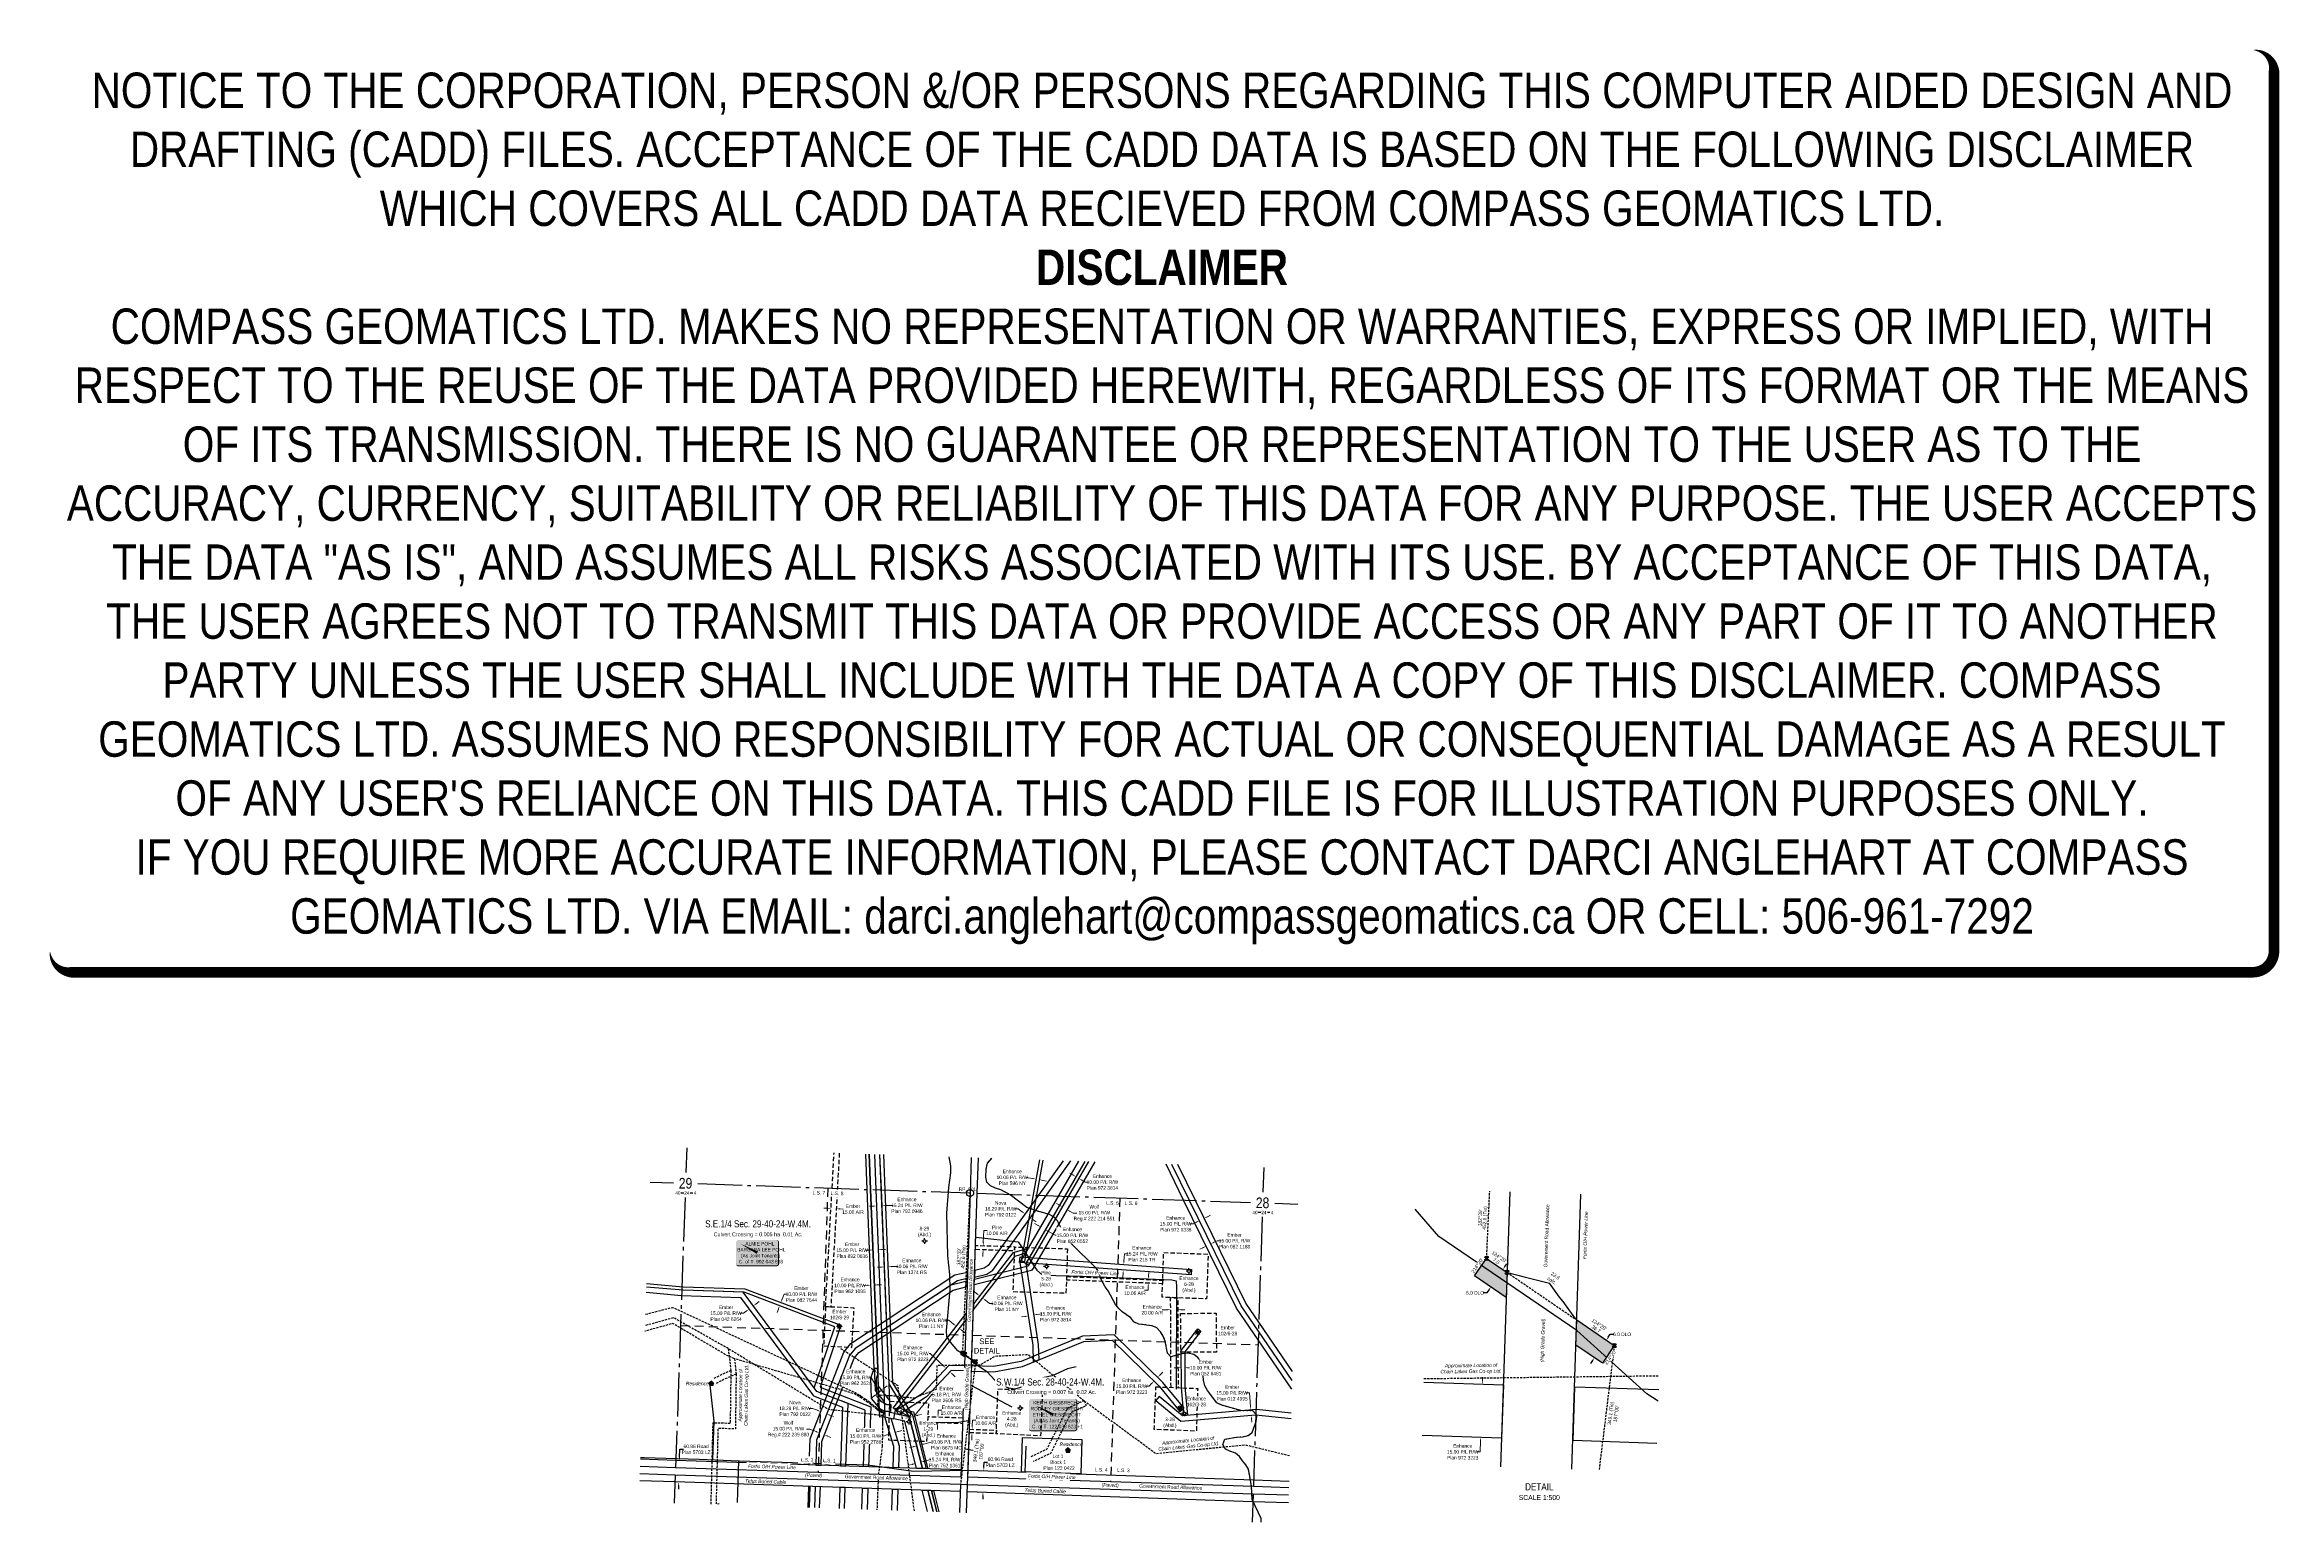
# Model space of a CAD drawing. Extents: x 333588 to 339905, y 5815182 to 5819358.
import ezdxf
from ezdxf.enums import TextEntityAlignment as Align

# ---------------------------------------------------------------- set-up
doc = ezdxf.new("R2010")
doc.units = 0
doc.header["$LTSCALE"] = 5
doc.header["$PDSIZE"] = 0.5
for name, pattern in [('foc-ACCESSROAD', [3.75, 2.5, -1.25]), ('foc-LSD', [8, 5, -3]), ('foc-QUARTERLINE', [33, 25, -3, 2, -3]), ('foc-TIELINE', [1.875, 1.25, -0.625]), ('foc-TRAV', [1.875, 1.25, -0.625]), ('foc-WHEELTRACKS', [2, 0.4, -1.6]), ('UG_PIPE', [1.875, 1.25, -0.625])]:
    doc.linetypes.add(name, pattern=pattern)
doc.layers.get('Defpoints').update_dxf_attribs({"color": 9})
for name, color, linetype in [('10', 1, 'Continuous'), ('35', 37, 'Continuous'), ('9', 3, 'Continuous'), ('AS-PIPE-UG', 44, 'UG_PIPE'), ('AS-PIPE-UG-T', 44, 'Continuous'), ('AS-POWER', 104, 'foc-POWER'), ('AS-POWER-T', 104, 'Continuous'), ('AS-RESIDENCE', 14, 'Continuous'), ('AS-TELUS', 224, 'foc-TEL'), ('C-SYMBOL', 7, 'Continuous'), ('C-WS-S', 8, 'Continuous'), ('CG-NOTES', 7, 'Continuous'), ('DETAIL-T', 7, 'Continuous'), ('F-AR', 190, 'foc-ACCESSROAD'), ('F-RW', 190, 'Continuous'), ('F-WS', 190, 'foc-ACCESSROAD'), ('F-WS-S', 8, 'Continuous'), ('L-AREAREQUIRED', 7, 'Continuous'), ('L-BD', 7, 'Continuous'), ('L-BD1', 253, 'Continuous'), ('L-MON', 1, 'Continuous'), ('L-ROAD-T', 7, 'Continuous'), ('L-SEC', 7, 'Continuous'), ('L-SECLBL', 7, 'Continuous'), ('L-SECQ', 8, 'foc-QUARTERLINE'), ('L-SECTION-LSD', 7, 'foc-LSD'), ('L-TIE', 7, 'foc-TIELINE'), ('L-TITLEDB', 4, 'Continuous'), ('L-TITLEDB-T', 4, 'Continuous'), ('P-PROPOSED', 10, 'Continuous'), ('P-PROPOSED-H', 21, 'Continuous'), ('P-TRAV', 4, 'foc-TRAV'), ('P-TXT', 4, 'Continuous'), ('T-WATER', 160, 'Continuous'), ('T-WATER-P3', 160, 'foc-WHEELTRACKS')]:
    doc.layers.add(name, color=color, linetype=linetype)
doc.layers.add('DISCLAIMER', color=7, linetype='Continuous', plot=False)
for name, color, linetype, lineweight in [('F-AR-T', 190, 'Continuous', 9), ('F-RW-T', 190, 'Continuous', 9), ('T-TEXT', 48, 'Continuous', 18)]:
    doc.layers.add(name, color=color, linetype=linetype, lineweight=lineweight)
doc.styles.add('100L', font='ARIALN.TTF', dxfattribs={"height": 11})
doc.styles.add('175L', font='ARIALN.TTF', dxfattribs={"height": 20})
doc.styles.add('80', font='ARIALN.TTF', dxfattribs={"height": 10})
doc.styles.add('80CG', font='ARIALN.TTF', dxfattribs={"height": 10})
doc.styles.add('80L', font='ARIALN.TTF', dxfattribs={"height": 10})
doc.styles.add('80LS', font='ARIALNI.TTF', dxfattribs={"height": 10})
doc.styles.add('foc-LtypeFont', font='ARIALN.TTF', dxfattribs={"height": 7.35})
doc.styles.add('MtXpl_Arial_Narrow', font='ARIALNI.TTF')
doc.styles.add('SIMPLEX', font='ARIALN.TTF')
doc.linetypes.add('foc-POWER', pattern='A,6,-1,["P",foc-LtypeFont,S=0.2,R=0,X=-0.625,Y=-0.75],-1.24,4', length=12.24)
doc.linetypes.add('foc-POWER-NOLINE', pattern='A,0,-4,["P",foc-LtypeFont,S=0.2,R=0,X=-0.625,Y=-0.75],-8.24', length=12.24)
doc.linetypes.add('foc-TEL', pattern='A,2,-1,["T",foc-LtypeFont,S=0.2,R=0,X=-0.425,Y=-0.75],-1.24,8', length=12.24)
doc.linetypes.add('foc-TEL-NOLINE', pattern='A,0,-2,["T",foc-LtypeFont,S=0.2,R=0,X=-0.425,Y=-0.75],-10.24', length=12.24)
doc.linetypes.add('foc-TOPO-flowdirection-NOLINE', pattern='A,0,[">",foc-LtypeFont,S=0.3,R=0,X=0,Y=-0.945],-20,[">",foc-LtypeFont,S=0.3,R=0,X=0,Y=-0.945],0', length=20)
doc.dimstyles.new('Compass 5 000', dxfattribs={"dimscale": 5, "dimtxt": 9, "dimasz": 2, "dimexe": 0.2, "dimexo": 0.0625, "dimgap": 0.5, "dimtad": 0, "dimtih": 1, "dimtoh": 1, "dimzin": 0, "dimdsep": 46, "dimtxsty": '80CG', "dimcen": 0.1, "dimse1": 1, "dimse2": 1, "dimclrd": 256, "dimclrt": 256, "dimaunit": 1, "dimadec": 4, "dimazin": 0, "dimtfac": 0.06, "dimtofl": 0, "dimtmove": 0, "dimatfit": 1, "dimfxl": 0.2, "dimtolj": 1, "dimtzin": 0, "dimlwd": -1, "dimarcsym": 0})

# ---------------------------------------------------------------- blocks, each defined once
blk = doc.blocks.new('L-SECLBL')
at = {"layer": '9', "color": 7}
for p, q in [((-5.1, -27.8), (-12.3, -27.8)), ((20.7, -27.8), (13.5, -27.8))]:
    blk.add_line(p, q, dxfattribs=at)
at = {"layer": '10', "color": 2, "style": 'SIMPLEX'}
blk.add_attdef('SEC', text='', height=30, dxfattribs=at).set_placement((0, 0), align=Align.MIDDLE)
at = {"layer": '10', "color": 5, "style": '80L'}
blk.add_attdef('TWP', text='', height=9.5, dxfattribs=at).set_placement((-14.4, -27.4), align=Align.MIDDLE_RIGHT)
blk.add_attdef('RGE', text='', height=9.5, dxfattribs=at).set_placement((3.6, -27.4), align=Align.MIDDLE_CENTER)
blk.add_attdef('MER', text='', height=9.5, dxfattribs=at).set_placement((23.2, -27.4), align=Align.MIDDLE_LEFT)
blk = doc.blocks.new('*D426')
at = {"layer": 'Defpoints', "color": 0, "transparency": 16777216}
for p in [(335382.4, 5815356), (335491.4, 5815352.4), (335489.4, 5815291.5)]:
    blk.add_point(p, dxfattribs=at)
at = {"layer": 'L-TITLEDB-T', "transparency": 16777216}
for p, q in [((335382.8, 5815366), (335383.5, 5815387.8)), ((335383.5, 5815387.8), (335393.5, 5815387.8)), ((335380.1, 5815285.1), (335379.8, 5815275.1))]:
    blk.add_line(p, q, dxfattribs=at)
for points in [[(335381.1, 5815366.1), (335384.4, 5815365.9), (335382.4, 5815356)], [(335378.4, 5815285.2), (335381.8, 5815285.1), (335380.4, 5815295.1)]]:
    blk.add_solid(points, dxfattribs=at)
at = {"layer": 'L-TITLEDB-T', "transparency": 16777216, "insert": (335429.5, 5815387.8), "char_height": 10, "attachment_point": 5, "style": '80CG'}
blk.add_mtext('\\A1;60.96 Road\\PPlan 5703 LZ', dxfattribs=at)
blk = doc.blocks.new('*D427')
at = {"layer": 'Defpoints', "color": 0, "transparency": 16777216}
for p in [(336242.7, 5815327.6), (336802, 5815308.6), (336799.9, 5815247.7)]:
    blk.add_point(p, dxfattribs=at)
at = {"layer": 'L-TITLEDB-T', "transparency": 16777216}
for p, q in [((336243, 5815337.6), (336243.5, 5815351.3)), ((336243.5, 5815351.3), (336253.5, 5815351.3)), ((336240.3, 5815256.6), (336239.9, 5815246.6))]:
    blk.add_line(p, q, dxfattribs=at)
for points in [[(336241.3, 5815337.6), (336244.7, 5815337.5), (336242.7, 5815327.6)], [(336238.6, 5815256.7), (336241.9, 5815256.5), (336240.6, 5815266.6)]]:
    blk.add_solid(points, dxfattribs=at)
at = {"layer": 'L-TITLEDB-T', "transparency": 16777216, "insert": (336289.5, 5815351.3), "char_height": 10, "attachment_point": 5, "style": '80CG'}
blk.add_mtext('\\A1;60.96 Road\\PPlan 5703 LZ', dxfattribs=at)
blk = doc.blocks.new('*D428')
at = {"layer": 'Defpoints', "color": 0, "transparency": 16777216}
for p in [(335591.4, 5815793.3), (335670.8, 5815660.9), (335682.9, 5815669.8)]:
    blk.add_point(p, dxfattribs=at)
at = {"layer": 'F-RW-T', "transparency": 16777216}
for p, q in [((335571.3, 5815778.4), (335563.3, 5815772.4)), ((335599.4, 5815799.2), (335607.5, 5815805.2)), ((335563.3, 5815772.4), (335553.3, 5815772.4))]:
    blk.add_line(p, q, dxfattribs=at)
for points in [[(335570.3, 5815779.7), (335572.3, 5815777), (335579.3, 5815784.3)], [(335598.4, 5815800.5), (335600.4, 5815797.9), (335591.4, 5815793.3)]]:
    blk.add_solid(points, dxfattribs=at)
at = {"layer": 'F-RW-T', "transparency": 16777216, "insert": (335514.2, 5815772.4), "char_height": 10, "attachment_point": 5, "style": '80CG'}
blk.add_mtext('\\A1;Ember\\P15.00 P/L R/W\\PPlan 042 6264', dxfattribs=at)
blk = doc.blocks.new('*D429')
at = {"layer": 'Defpoints', "color": 0, "transparency": 16777216}
for p in [(335663.6, 5815794.3), (335667.2, 5815803.6), (335669.2, 5815802.8)]:
    blk.add_point(p, dxfattribs=at)
at = {"layer": 'F-RW-T', "transparency": 16777216}
for p, q in [((335662.1, 5815784.1), (335658.5, 5815774.8)), ((335672.7, 5815812.2), (335678.1, 5815826.3)), ((335678.1, 5815826.3), (335688.1, 5815826.3))]:
    blk.add_line(p, q, dxfattribs=at)
for points in [[(335660.5, 5815784.7), (335663.7, 5815783.5), (335665.6, 5815793.5)], [(335671.2, 5815812.8), (335674.3, 5815811.6), (335669.2, 5815802.8)]]:
    blk.add_solid(points, dxfattribs=at)
at = {"layer": 'F-RW-T', "transparency": 16777216, "insert": (335727.2, 5815826.3), "char_height": 10, "attachment_point": 5, "style": '80CG'}
blk.add_mtext('\\A1;Ember\\P10.00 P/L R/W\\PPlan 082 7644', dxfattribs=at)
blk = doc.blocks.new('*D430')
at = {"layer": 'Defpoints', "color": 0, "transparency": 16777216}
for p in [(335918.6, 5815980.1), (335928.6, 5815980.5), (335923.7, 5815851.7)]:
    blk.add_point(p, dxfattribs=at)
at = {"layer": 'F-RW-T', "transparency": 16777216}
for p, q in [((335913.7, 5815851.4), (335903.7, 5815851)), ((335943.7, 5815852.5), (335953.7, 5815852.9))]:
    blk.add_line(p, q, dxfattribs=at)
for points in [[(335913.7, 5815853), (335913.8, 5815849.7), (335923.7, 5815851.7)], [(335943.6, 5815854.2), (335943.8, 5815850.9), (335933.7, 5815852.1)]]:
    blk.add_solid(points, dxfattribs=at)
at = {"layer": 'F-RW-T', "transparency": 16777216, "insert": (335864.7, 5815851), "char_height": 10, "attachment_point": 5, "style": '80CG'}
blk.add_mtext('\\A1;Enhance\\P10.00 P/L R/W\\PPlan 962 1095', dxfattribs=at)
blk = doc.blocks.new('*D431')
at = {"layer": 'Defpoints', "color": 0, "transparency": 16777216}
for p in [(335929.8, 5815951.3), (335930.4, 5815934.9), (335945.4, 5815935.5)]:
    blk.add_point(p, dxfattribs=at)
at = {"layer": 'F-RW-T', "transparency": 16777216}
for p, q in [((335919.8, 5815950.9), (335909.8, 5815950.5)), ((335954.8, 5815952.3), (335964.8, 5815952.7))]:
    blk.add_line(p, q, dxfattribs=at)
for points in [[(335919.7, 5815952.6), (335919.9, 5815949.3), (335929.8, 5815951.3)], [(335954.7, 5815954), (335954.8, 5815950.7), (335944.8, 5815951.9)]]:
    blk.add_solid(points, dxfattribs=at)
at = {"layer": 'F-RW-T', "transparency": 16777216, "insert": (335870.7, 5815950.5), "char_height": 10, "attachment_point": 5, "style": '80CG'}
blk.add_mtext('\\A1;Ember\\P15.00 P/L R/W\\PPlan 892 0636', dxfattribs=at)
blk = doc.blocks.new('*D432')
at = {"layer": 'Defpoints', "color": 0, "transparency": 16777216}
for p in [(335955.1, 5816076.2), (335941.9, 5816024.6), (335957.1, 5816025.2)]:
    blk.add_point(p, dxfattribs=at)
at = {"layer": 'F-RW-T', "transparency": 16777216}
for p, q in [((335929.9, 5816075.2), (335919.9, 5816074.8)), ((335965.1, 5816076.6), (335986.4, 5816077.4))]:
    blk.add_line(p, q, dxfattribs=at)
for points in [[(335929.8, 5816076.8), (335929.9, 5816073.5), (335939.9, 5816075.6)], [(335965, 5816078.2), (335965.1, 5816074.9), (335955.1, 5816076.2)]]:
    blk.add_solid(points, dxfattribs=at)
at = {"layer": 'F-RW-T', "transparency": 16777216, "insert": (336025.5, 5816077.4), "char_height": 10, "attachment_point": 5, "style": '80CG'}
blk.add_mtext('\\A1;Enhance\\P15.24 P/L R/W\\PPlan 792 0946', dxfattribs=at)
blk = doc.blocks.new('*D433')
at = {"layer": 'Defpoints', "color": 0, "transparency": 16777216}
for p in [(335972, 5815903.7), (335962.9, 5815879.5), (335972.9, 5815879.9)]:
    blk.add_point(p, dxfattribs=at)
at = {"layer": 'F-RW-T', "transparency": 16777216}
for p, q in [((335952, 5815902.9), (335942, 5815902.5)), ((335982, 5815904.1), (336000.4, 5815904.8))]:
    blk.add_line(p, q, dxfattribs=at)
for points in [[(335951.9, 5815904.6), (335952, 5815901.3), (335962, 5815903.3)], [(335981.9, 5815905.8), (335982.1, 5815902.4), (335972, 5815903.7)]]:
    blk.add_solid(points, dxfattribs=at)
at = {"layer": 'F-RW-T', "transparency": 16777216, "insert": (336039.4, 5815904.8), "char_height": 10, "attachment_point": 5, "style": '80CG'}
blk.add_mtext('\\A1;Enhance\\P10.06 P/L R/W\\PPlan 1374 RS', dxfattribs=at)
blk = doc.blocks.new('*D434')
at = {"layer": 'Defpoints', "color": 0, "transparency": 16777216}
for p in [(336048.1, 5815416), (336057.9, 5815418.5), (336062.6, 5815399.9)]:
    blk.add_point(p, dxfattribs=at)
at = {"layer": 'F-RW-T', "transparency": 16777216}
for p, q in [((336072.3, 5815402.4), (336098.1, 5815409)), ((336043.2, 5815395), (336033.5, 5815392.5))]:
    blk.add_line(p, q, dxfattribs=at)
for points in [[(336042.8, 5815396.6), (336043.6, 5815393.4), (336052.9, 5815397.5)], [(336071.9, 5815404), (336072.7, 5815400.8), (336062.6, 5815399.9)]]:
    blk.add_solid(points, dxfattribs=at)
at = {"layer": 'F-RW-T', "transparency": 16777216, "insert": (336137.2, 5815409), "char_height": 10, "attachment_point": 5, "style": '80CG'}
blk.add_mtext('\\A1;Enhance\\P10.06 P/L R/W\\PPlan 6675 MC', dxfattribs=at)
blk = doc.blocks.new('*D435')
at = {"layer": 'Defpoints', "color": 0, "transparency": 16777216}
for p in [(335770.6, 5815465.4), (335781.8, 5815494.3), (335787.6, 5815458.8)]:
    blk.add_point(p, dxfattribs=at)
at = {"layer": 'F-RW-T', "transparency": 16777216}
for p, q in [((335758.2, 5815503.5), (335748.2, 5815503.5)), ((335772.5, 5815498), (335758.2, 5815503.5)), ((335808.2, 5815484.1), (335817.5, 5815480.5))]:
    blk.add_line(p, q, dxfattribs=at)
for points in [[(335773.1, 5815499.5), (335771.9, 5815496.4), (335781.8, 5815494.3)], [(335808.8, 5815485.7), (335807.6, 5815482.6), (335798.9, 5815487.7)]]:
    blk.add_solid(points, dxfattribs=at)
at = {"layer": 'F-RW-T', "transparency": 16777216, "insert": (335709.1, 5815503.5), "char_height": 10, "attachment_point": 5, "style": '80CG'}
blk.add_mtext('\\A1;Nova\\P18.29 P/L R/W\\PPlan 792 0122', dxfattribs=at)
blk = doc.blocks.new('*D436')
at = {"layer": 'Defpoints', "color": 0, "transparency": 16777216}
for p in [(336359.7, 5816053.1), (336313.8, 5815988.8), (336328.6, 5815978.2)]:
    blk.add_point(p, dxfattribs=at)
at = {"layer": 'F-RW-T', "transparency": 16777216}
for p, q in [((336339.6, 5816067.5), (336329.6, 5816067.5)), ((336351.6, 5816058.9), (336339.6, 5816067.5)), ((336382.7, 5816036.6), (336390.9, 5816030.8))]:
    blk.add_line(p, q, dxfattribs=at)
for points in [[(336352.6, 5816060.2), (336350.6, 5816057.5), (336359.7, 5816053.1)], [(336383.7, 5816038), (336381.8, 5816035.3), (336374.6, 5816042.4)]]:
    blk.add_solid(points, dxfattribs=at)
at = {"layer": 'F-RW-T', "transparency": 16777216, "insert": (336290.5, 5816067.5), "char_height": 10, "attachment_point": 5, "style": '80CG'}
blk.add_mtext('\\A1;Nova\\P18.29 P/L R/W\\PPlan 792 0122', dxfattribs=at)
blk = doc.blocks.new('*D437')
at = {"layer": 'Defpoints', "color": 0, "transparency": 16777216}
for p in [(336165.4, 5815735.6), (336088, 5815635.3), (336095.9, 5815629.2)]:
    blk.add_point(p, dxfattribs=at)
at = {"layer": 'F-RW-T', "transparency": 16777216}
for p, q in [((336143.7, 5815752.4), (336133.7, 5815752.4)), ((336157.5, 5815741.7), (336143.7, 5815752.4)), ((336181.3, 5815723.4), (336189.2, 5815717.3))]:
    blk.add_line(p, q, dxfattribs=at)
for points in [[(336158.5, 5815743.1), (336156.5, 5815740.4), (336165.4, 5815735.6)], [(336182.3, 5815724.7), (336180.3, 5815722.1), (336173.4, 5815729.5)]]:
    blk.add_solid(points, dxfattribs=at)
at = {"layer": 'F-RW-T', "transparency": 16777216, "insert": (336094.6, 5815752.4), "char_height": 10, "attachment_point": 5, "style": '80CG'}
blk.add_mtext('\\A1;Enhance\\P10.06 P/L R/W\\PPlan 11 NY', dxfattribs=at)
blk = doc.blocks.new('*D438')
at = {"layer": 'Defpoints', "color": 0, "transparency": 16777216}
blk.add_point((335992.6, 5815434.1), dxfattribs=at)
at = {"layer": 'F-RW-T', "transparency": 16777216}
for p, q in [((335957.9, 5815425.4), (335947.9, 5815425.4)), ((335968.3, 5815428.5), (335957.9, 5815425.4)), ((336001.7, 5815438.4), (336011.3, 5815441.3))]:
    blk.add_line(p, q, dxfattribs=at)
for points in [[(335967.8, 5815430.1), (335968.8, 5815426.9), (335977.9, 5815431.3)], [(336001.3, 5815440), (336002.2, 5815436.8), (335992.2, 5815435.6)]]:
    blk.add_solid(points, dxfattribs=at)
at = {"layer": 'F-RW-T', "transparency": 16777216, "insert": (335908.8, 5815425.4), "char_height": 10, "attachment_point": 5, "style": '80CG', "bg_fill": 3, "box_fill_scale": 1.1, "bg_fill_color": 256, "bg_fill_true_color": 13158600, "bg_fill_transparency": 0}
blk.add_mtext('\\A1;Enhance\\P15.00 P/L R/W\\PPlan 952 2786', dxfattribs=at)
at = {"layer": 'Defpoints', "color": 0, "transparency": 16777216}
for p in [(335977.9, 5815431.3), (335978.3, 5815429.8)]:
    blk.add_point(p, dxfattribs=at)
blk = doc.blocks.new('*D439')
at = {"layer": 'Defpoints', "color": 0, "transparency": 16777216}
for p in [(336042.6, 5815375.2), (336057.6, 5815379.1), (336064.6, 5815351.4)]:
    blk.add_point(p, dxfattribs=at)
at = {"layer": 'F-RW-T', "transparency": 16777216}
for p, q in [((336039.9, 5815345.1), (336030.2, 5815342.7)), ((336074.3, 5815353.9), (336093.3, 5815358.7))]:
    blk.add_line(p, q, dxfattribs=at)
for points in [[(336039.5, 5815346.7), (336040.3, 5815343.5), (336049.6, 5815347.6)], [(336073.9, 5815355.5), (336074.7, 5815352.3), (336064.6, 5815351.4)]]:
    blk.add_solid(points, dxfattribs=at)
at = {"layer": 'F-RW-T', "transparency": 16777216, "insert": (336132.4, 5815358.7), "char_height": 10, "attachment_point": 5, "style": '80CG'}
blk.add_mtext('\\A1;Enhance\\P15.24 P/L R/W\\PPlan 752 1361', dxfattribs=at)
blk = doc.blocks.new('*D440')
at = {"layer": 'Defpoints', "color": 0, "transparency": 16777216}
for p in [(336047.1, 5815481.7), (336048.4, 5815455.7), (336053.4, 5815456.9)]:
    blk.add_point(p, dxfattribs=at)
at = {"layer": 'F-RW-T', "transparency": 16777216}
for p, q in [((336044.6, 5815481), (336095.5, 5815542.7)), ((336095.5, 5815542.7), (336100.5, 5815542.7)), ((336032.4, 5815477.9), (336022.7, 5815475.5)), ((336042.1, 5815480.4), (336047.1, 5815481.7)), ((336056.8, 5815484.1), (336066.5, 5815486.6))]:
    blk.add_line(p, q, dxfattribs=at)
for points in [[(336032, 5815479.6), (336032.8, 5815476.3), (336042.1, 5815480.4)], [(336056.4, 5815485.8), (336057.2, 5815482.5), (336047.1, 5815481.7)]]:
    blk.add_solid(points, dxfattribs=at)
at = {"layer": 'F-RW-T', "transparency": 16777216, "insert": (336137.6, 5815542.7), "char_height": 10, "attachment_point": 5, "style": '80CG'}
blk.add_mtext('\\A1;Ember\\P5.18 P/L R/W\\PPlan 2605 RS', dxfattribs=at)
blk = doc.blocks.new('*D441')
at = {"layer": 'Defpoints', "color": 0, "transparency": 16777216}
for p in [(336147.2, 5815606.7), (336103.3, 5815581.6), (336114.3, 5815571.4)]:
    blk.add_point(p, dxfattribs=at)
at = {"layer": 'F-RW-T', "transparency": 16777216}
for p, q in [((336091.4, 5815658.6), (336081.4, 5815658.6)), ((336128.9, 5815623.8), (336091.4, 5815658.6)), ((336154.5, 5815599.9), (336161.8, 5815593.1))]:
    blk.add_line(p, q, dxfattribs=at)
for points in [[(336130, 5815625), (336127.8, 5815622.5), (336136.2, 5815616.9)], [(336155.6, 5815601.2), (336153.4, 5815598.7), (336147.2, 5815606.7)]]:
    blk.add_solid(points, dxfattribs=at)
at = {"layer": 'F-RW-T', "transparency": 16777216, "insert": (336042.3, 5815658.6), "char_height": 10, "attachment_point": 5, "style": '80CG', "bg_fill": 3, "box_fill_scale": 1.1, "bg_fill_color": 256, "bg_fill_true_color": 13158600, "bg_fill_transparency": 0}
blk.add_mtext('\\A1;Enhance\\P15.00 P/L R/W\\PPlan 972 3223', dxfattribs=at)
blk = doc.blocks.new('*D442')
at = {"layer": 'Defpoints', "color": 0, "transparency": 16777216}
for p in [(336365.8, 5815786.9), (336380.6, 5815789.3), (336384, 5815767.3)]:
    blk.add_point(p, dxfattribs=at)
at = {"layer": 'F-RW-T', "transparency": 16777216}
for p, q in [((336359.3, 5815763.5), (336349.4, 5815761.9)), ((336393.9, 5815768.8), (336407, 5815770.9))]:
    blk.add_line(p, q, dxfattribs=at)
for points in [[(336359, 5815765.1), (336359.6, 5815761.8), (336369.2, 5815765)], [(336393.6, 5815770.5), (336394.1, 5815767.2), (336384, 5815767.3)]]:
    blk.add_solid(points, dxfattribs=at)
at = {"layer": 'F-RW-T', "transparency": 16777216, "insert": (336446.1, 5815770.9), "char_height": 10, "attachment_point": 5, "style": '80CG'}
blk.add_mtext('\\A1;Enhance\\P15.00 P/L R/W\\PPlan 972 3814', dxfattribs=at)
blk = doc.blocks.new('*D443')
at = {"layer": 'Defpoints', "color": 0, "transparency": 16777216}
for p in [(336261.2, 5815859.8), (336269.1, 5815853.7), (336239.4, 5815815.2)]:
    blk.add_point(p, dxfattribs=at)
at = {"layer": 'F-RW-T', "transparency": 16777216}
for p, q in [((336223.6, 5815827.5), (336215.6, 5815833.6)), ((336247.3, 5815809.1), (336258.9, 5815800.2)), ((336258.9, 5815800.2), (336268.9, 5815800.2))]:
    blk.add_line(p, q, dxfattribs=at)
for points in [[(336224.6, 5815828.8), (336222.5, 5815826.1), (336231.5, 5815821.4)], [(336248.4, 5815810.4), (336246.3, 5815807.8), (336239.4, 5815815.2)]]:
    blk.add_solid(points, dxfattribs=at)
at = {"layer": 'F-RW-T', "transparency": 16777216, "insert": (336308, 5815800.2), "char_height": 10, "attachment_point": 5, "style": '80CG'}
blk.add_mtext('\\A1;Enhance\\P10.06 P/L R/W\\PPlan 11 NY', dxfattribs=at)
blk = doc.blocks.new('*D444')
at = {"layer": 'Defpoints', "color": 0, "transparency": 16777216}
for p in [(336546.7, 5815916.7), (336545.6, 5815901.4), (336637.2, 5815894.6)]:
    blk.add_point(p, dxfattribs=at)
at = {"layer": 'F-RW-T', "transparency": 16777216}
for p, q in [((336639.1, 5815919.9), (336640.6, 5815940.5)), ((336640.6, 5815940.5), (336650.6, 5815940.5)), ((336636.5, 5815884.7), (336635.7, 5815874.7))]:
    blk.add_line(p, q, dxfattribs=at)
for points in [[(336637.4, 5815920), (336640.7, 5815919.8), (336638.3, 5815909.9)], [(336634.8, 5815884.8), (336638.1, 5815884.5), (336637.2, 5815894.6)]]:
    blk.add_solid(points, dxfattribs=at)
at = {"layer": 'F-RW-T', "transparency": 16777216, "insert": (336689.7, 5815940.5), "char_height": 10, "attachment_point": 5, "style": '80CG'}
blk.add_mtext('\\A1;Enhance\\P15.24 P/L R/W\\PPlan 215 TR', dxfattribs=at)
blk = doc.blocks.new('*D445')
at = {"layer": 'Defpoints', "color": 0, "transparency": 16777216}
for p in [(336871.3, 5815962), (336919.3, 5815863.9), (336932.6, 5815870.4)]:
    blk.add_point(p, dxfattribs=at)
at = {"layer": 'F-RW-T', "transparency": 16777216}
for p, q in [((336893.6, 5815972.9), (336902.6, 5815977.3)), ((336902.6, 5815977.3), (336912.6, 5815977.3)), ((336862.4, 5815957.6), (336853.4, 5815953.2))]:
    blk.add_line(p, q, dxfattribs=at)
for points in [[(336892.9, 5815974.4), (336894.4, 5815971.4), (336884.6, 5815968.5)], [(336861.6, 5815959.1), (336863.1, 5815956.1), (336871.3, 5815962)]]:
    blk.add_solid(points, dxfattribs=at)
at = {"layer": 'F-RW-T', "transparency": 16777216, "insert": (336951.7, 5815977.3), "char_height": 10, "attachment_point": 5, "style": '80CG'}
blk.add_mtext('\\A1;Ember\\P15.00 P/L R/W\\PPlan 082 1168', dxfattribs=at)
blk = doc.blocks.new('*D446')
at = {"layer": 'Defpoints', "color": 0, "transparency": 16777216}
for p in [(336852.6, 5816034.1), (336867.5, 5816003.6), (336881, 5816010.1)]:
    blk.add_point(p, dxfattribs=at)
at = {"layer": 'F-RW-T', "transparency": 16777216}
for p, q in [((336843.7, 5816029.7), (336834.7, 5816025.3)), ((336875.1, 5816045), (336884, 5816049.4)), ((336834.7, 5816025.3), (336824.7, 5816025.3))]:
    blk.add_line(p, q, dxfattribs=at)
for points in [[(336842.9, 5816031.2), (336844.4, 5816028.2), (336852.6, 5816034.1)], [(336874.3, 5816046.5), (336875.8, 5816043.5), (336866.1, 5816040.6)]]:
    blk.add_solid(points, dxfattribs=at)
at = {"layer": 'F-RW-T', "transparency": 16777216, "insert": (336785.6, 5816025.3), "char_height": 10, "attachment_point": 5, "style": '80CG'}
blk.add_mtext('\\A1;Enhance\\P15.00 P/L R/W\\PPlan 972 0336', dxfattribs=at)
blk = doc.blocks.new('*D447')
at = {"layer": 'F-RW-T', "transparency": 16777216}
for p, q in [((336791.3, 5815618.2), (336781.3, 5815618.2)), ((336821.3, 5815618.4), (336831.3, 5815618.4))]:
    blk.add_line(p, q, dxfattribs=at)
for points in [[(336791.2, 5815619.9), (336791.3, 5815616.5), (336801.3, 5815618.3)], [(336821.2, 5815620), (336821.3, 5815616.7), (336811.3, 5815618.3)]]:
    blk.add_solid(points, dxfattribs=at)
at = {"layer": 'F-RW-T', "transparency": 16777216, "insert": (336870.3, 5815618.4), "char_height": 10, "attachment_point": 5, "style": '80CG', "bg_fill": 3, "box_fill_scale": 1.1, "bg_fill_color": 256, "bg_fill_true_color": 13158600, "bg_fill_transparency": 0}
blk.add_mtext('\\A1;Ember\\P10.00 P/L R/W\\PPlan 052 6481', dxfattribs=at)
at = {"layer": 'Defpoints', "color": 0, "transparency": 16777216}
for p in [(336801.2, 5815630.6), (336811.2, 5815630.7), (336811.3, 5815618.3)]:
    blk.add_point(p, dxfattribs=at)
blk = doc.blocks.new('*D448')
at = {"layer": 'Defpoints', "color": 0, "transparency": 16777216}
for p in [(336894.8, 5815490.4), (336896.1, 5815475.5), (336999.2, 5815484.3)]:
    blk.add_point(p, dxfattribs=at)
at = {"layer": 'F-RW-T', "transparency": 16777216}
for p, q in [((336993.8, 5815547.1), (336983.8, 5815547.1)), ((336997, 5815509.2), (336993.8, 5815547.1)), ((337000, 5815474.3), (337000.9, 5815464.4))]:
    blk.add_line(p, q, dxfattribs=at)
for points in [[(336998.7, 5815509.4), (336995.4, 5815509.1), (336997.9, 5815499.3)], [(337001.7, 5815474.5), (336998.4, 5815474.2), (336999.2, 5815484.3)]]:
    blk.add_solid(points, dxfattribs=at)
at = {"layer": 'F-RW-T', "transparency": 16777216, "insert": (336944.7, 5815547.1), "char_height": 10, "attachment_point": 5, "style": '80CG'}
blk.add_mtext('\\A1;Ember\\P15.00 P/L R/W\\PPlan 012 4995', dxfattribs=at)
blk = doc.blocks.new('*D449')
at = {"layer": 'Defpoints', "color": 0, "transparency": 16777216}
for p in [(336706.4, 5815597.7), (336716.9, 5815608.5), (336724.1, 5815580.6)]:
    blk.add_point(p, dxfattribs=at)
at = {"layer": 'F-RW-T', "transparency": 16777216}
for p, q in [((336741.6, 5815598.5), (336748.5, 5815605.7)), ((336710.1, 5815566.2), (336700.1, 5815566.2)), ((336717.1, 5815573.4), (336710.1, 5815566.2))]:
    blk.add_line(p, q, dxfattribs=at)
for points in [[(336740.4, 5815599.7), (336742.7, 5815597.3), (336734.6, 5815591.3)], [(336715.9, 5815574.6), (336718.3, 5815572.2), (336724.1, 5815580.6)]]:
    blk.add_solid(points, dxfattribs=at)
at = {"layer": 'F-RW-T', "transparency": 16777216, "insert": (336661, 5815566.2), "char_height": 10, "attachment_point": 5, "style": '80CG'}
blk.add_mtext('\\A1;Enhance\\P15.00 P/L R/W\\PPlan 972 3223', dxfattribs=at)
blk = doc.blocks.new('*D450')
at = {"layer": 'Defpoints', "color": 0, "transparency": 16777216}
for p in [(336388.5, 5816139.9), (336390.5, 5816151.4), (336398.4, 5816138.1)]:
    blk.add_point(p, dxfattribs=at)
at = {"layer": 'F-RW-T', "transparency": 16777216}
for p, q in [((336380.7, 5816153.2), (336362.5, 5816156.5)), ((336410.3, 5816147.8), (336420.1, 5816146))]:
    blk.add_line(p, q, dxfattribs=at)
for points in [[(336381, 5816154.8), (336380.4, 5816151.5), (336390.5, 5816151.4)], [(336410.6, 5816149.4), (336410, 5816146.2), (336400.4, 5816149.6)]]:
    blk.add_solid(points, dxfattribs=at)
at = {"layer": 'F-RW-T', "transparency": 16777216, "insert": (336323.4, 5816156.5), "char_height": 10, "attachment_point": 5, "style": '80CG'}
blk.add_mtext('\\A1;Enhance\\P10.06 P/L R/W\\PPlan 596 NY', dxfattribs=at)
blk = doc.blocks.new('*D451')
at = {"layer": 'Defpoints', "color": 0, "transparency": 16777216}
for p in [(336390.9, 5815994.1), (336403.8, 5815986.7), (336416.6, 5816008.7)]:
    blk.add_point(p, dxfattribs=at)
at = {"layer": 'F-RW-T', "transparency": 16777216}
for p, q in [((336395.1, 5816021.2), (336386.4, 5816026.2)), ((336425.3, 5816003.7), (336444.3, 5815992.7)), ((336444.3, 5815992.7), (336454.3, 5815992.7))]:
    blk.add_line(p, q, dxfattribs=at)
for points in [[(336395.9, 5816022.7), (336394.2, 5816019.8), (336403.7, 5816016.2)], [(336426.1, 5816005.2), (336424.4, 5816002.3), (336416.6, 5816008.7)]]:
    blk.add_solid(points, dxfattribs=at)
at = {"layer": 'F-RW-T', "transparency": 16777216, "insert": (336493.3, 5815992.7), "char_height": 10, "attachment_point": 5, "style": '80CG', "bg_fill": 3, "box_fill_scale": 1.1, "bg_fill_color": 256, "bg_fill_true_color": 13158600, "bg_fill_transparency": 0}
blk.add_mtext('\\A1;Enhance\\P15.00 P/L R/W\\PPlan 852 0552', dxfattribs=at)
blk = doc.blocks.new('*D452')
at = {"layer": 'Defpoints', "color": 0, "transparency": 16777216}
for p in [(336511.8, 5816153.2), (336452.4, 5816070.3), (336461, 5816065.4)]:
    blk.add_point(p, dxfattribs=at)
at = {"layer": 'F-RW-T', "transparency": 16777216}
for p, q in [((336494.6, 5816163.2), (336486, 5816168.2)), ((336520.5, 5816148.2), (336529.2, 5816143.2)), ((336529.2, 5816143.2), (336539.2, 5816143.2))]:
    blk.add_line(p, q, dxfattribs=at)
for points in [[(336495.5, 5816164.7), (336493.8, 5816161.8), (336503.3, 5816158.2)], [(336521.3, 5816149.7), (336519.7, 5816146.8), (336511.8, 5816153.2)]]:
    blk.add_solid(points, dxfattribs=at)
at = {"layer": 'F-RW-T', "transparency": 16777216, "insert": (336578.2, 5816143.2), "char_height": 10, "attachment_point": 5, "style": '80CG'}
blk.add_mtext('\\A1;Enhance\\P10.00 P/L R/W\\PPlan 972 3814', dxfattribs=at)
blk = doc.blocks.new('*D453')
at = {"layer": 'Defpoints', "color": 0, "transparency": 16777216}
for p in [(335808.8, 5816032.6), (335823.8, 5816031.8), (335825.8, 5816067.6)]:
    blk.add_point(p, dxfattribs=at)
at = {"layer": 'F-AR-T', "transparency": 16777216}
for p, q in [((335800.8, 5816069), (335790.8, 5816069.6)), ((335835.8, 5816067.1), (335845.7, 5816066.6))]:
    blk.add_line(p, q, dxfattribs=at)
for points in [[(335800.9, 5816070.7), (335800.7, 5816067.4), (335810.8, 5816068.5)], [(335835.8, 5816068.8), (335835.7, 5816065.4), (335825.8, 5816067.6)]]:
    blk.add_solid(points, dxfattribs=at)
at = {"layer": 'F-AR-T', "transparency": 16777216, "insert": (335873, 5816066.6), "char_height": 10, "width": 254.456, "attachment_point": 5, "style": '80CG'}
blk.add_mtext('\\A1;Ember\\P15.00 A/R', dxfattribs=at)
blk = doc.blocks.new('*D455')
at = {"layer": 'Defpoints', "color": 0, "transparency": 16777216}
for p in [(336771.1, 5815782.3), (336771.3, 5815747.5), (336791.3, 5815747.6)]:
    blk.add_point(p, dxfattribs=at)
at = {"layer": 'F-AR-T', "transparency": 16777216}
for p, q in [((336761.1, 5815782.3), (336746.8, 5815782.2)), ((336801.1, 5815782.5), (336811.1, 5815782.5))]:
    blk.add_line(p, q, dxfattribs=at)
for points in [[(336761.1, 5815784), (336761.2, 5815780.6), (336771.1, 5815782.3)], [(336801.1, 5815784.1), (336801.2, 5815780.8), (336791.1, 5815782.4)]]:
    blk.add_solid(points, dxfattribs=at)
at = {"layer": 'F-AR-T', "transparency": 16777216, "insert": (336719, 5815782.2), "char_height": 10, "attachment_point": 5, "style": '80CG'}
blk.add_mtext('\\A1;Enhance\\P20.00 A/R', dxfattribs=at)
blk = doc.blocks.new('GABD')
for p, q in [((-0.8, 0), (-1.6, 0)), ((0, 0.8), (0, 1.6)), ((1.6, 0), (0.8, 0)), ((0, -0.8), (0, -1.6))]:
    blk.add_line(p, q)
blk.add_circle((0, 0), 0.8)
blk = doc.blocks.new('GAS')
h = blk.add_hatch(color=255)
h.dxf.hatch_style = 1
edge = h.paths.add_edge_path()
edge.add_arc((0, 0), 0.9, 0, 360)
for p, q in [((-0.8, 0), (-1.6, 0)), ((-0.6, 0.6), (-1.1, 1.1)), ((0, 0.8), (0, 1.6)), ((0.6, 0.6), (1.1, 1.1)), ((1.6, 0), (0.8, 0)), ((-0.6, -0.6), (-1.1, -1.1)), ((0, -0.8), (0, -1.6)), ((1.1, -1.1), (0.6, -0.6))]:
    blk.add_line(p, q)
blk.add_circle((0, 0), 0.8)
blk = doc.blocks.new('res_occ')
for points in [[(0.1, 0.9), (-1.3, -0.4), (1.5, -0.4)], [(-0.9, -1.4), (1.1, -1.4), (1.1, -0.4), (-0.9, -0.4)]]:
    blk.add_hatch(color=14).paths.add_polyline_path(points)
at = {"color": 14}
for points in [[(0.1, 0.9), (-1.3, -0.4), (1.5, -0.4)], [(-0.9, -1.4), (1.1, -1.4), (1.1, -0.4), (-0.9, -0.4)]]:
    blk.add_lwpolyline(points, close=True, dxfattribs=at)
blk = doc.blocks.new('*U459')
h = blk.add_hatch(color=59)
edge = h.paths.add_edge_path()
edge.add_line((-54, -37), (54, -37))
edge.add_arc((54, -31), 6, 270, 360)
edge.add_line((60, -31), (60, 29.5))
edge.add_arc((54, 29.5), 6, 0, 90)
edge.add_line((54, 35.5), (-54, 35.5))
edge.add_arc((-54, 29.5), 6, 90, 180)
edge.add_line((-60, 29.5), (-60, -31))
edge.add_arc((-54, -31), 6, 180, 270)
at = {"color": 1, "flags": 128}
blk.add_lwpolyline([(-54, -37, 3, 3, 0), (54, -37, 3, 3, 0.414214), (60, -31, 3, 3, 0), (60, 29.5, 3, 0, 0.414214), (54, 35.5, 0, 0, 0), (-54, 35.5, 0, 0, 0.414214), (-60, 29.5, 0, 0, 0), (-60, -31, 0, 3, 0.414214)], format="xyseb", close=True, dxfattribs=at)
blk.add_lwpolyline([(-48.6, 25.5, 0, 7.5, 0), (0, 0, 0, 0, 0)], format="xyseb", dxfattribs=at)
at = {"color": 1, "style": '80'}
blk.add_attdef('ENTER_TEXT_001', (-36, -5), '', height=10, dxfattribs=at)
blk = doc.blocks.new('*D460')
at = {"layer": 'Defpoints', "color": 0, "transparency": 16777216}
for p in [(335940, 5815548.7), (335942.2, 5815545.9), (335951.7, 5815558)]:
    blk.add_point(p, dxfattribs=at)
at = {"layer": 'F-RW-T', "transparency": 16777216}
for p, q in [((335924.8, 5815591), (335919.8, 5815591)), ((335948.1, 5815550.6), (335924.8, 5815591)), ((335934.3, 5815539.7), (335926.5, 5815533.5)), ((335953.9, 5815555.2), (335942.2, 5815545.9)), ((335961.8, 5815561.4), (335969.6, 5815567.6))]:
    blk.add_line(p, q, dxfattribs=at)
for points in [[(335933.3, 5815541), (335935.4, 5815538.4), (335942.2, 5815545.9)], [(335960.8, 5815562.7), (335962.8, 5815560.1), (335953.9, 5815555.2)]]:
    blk.add_solid(points, dxfattribs=at)
at = {"layer": 'F-RW-T', "transparency": 16777216, "insert": (335880.8, 5815591), "char_height": 10, "attachment_point": 5, "style": '80CG'}
blk.add_mtext('\\A1;Enhance\\P15.00 P/L R/W\\PPlan 962 2624', dxfattribs=at)
blk = doc.blocks.new('*U461')
h = blk.add_hatch(color=59)
edge = h.paths.add_edge_path()
edge.add_line((-61.5, -45.5), (61.5, -45.5))
edge.add_arc((61.5, -39.5), 6, 270, 360)
edge.add_line((67.5, -39.5), (67.5, 38))
edge.add_arc((61.5, 38), 6, 0, 90)
edge.add_line((61.5, 44), (-61.5, 44))
edge.add_arc((-61.5, 38), 6, 90, 180)
edge.add_line((-67.5, 38), (-67.5, -39.5))
edge.add_arc((-61.5, -39.5), 6, 180, 270)
at = {"color": 1, "flags": 128}
blk.add_lwpolyline([(-61.5, -45.5, 3, 3, 0), (61.5, -45.5, 3, 3, 0.414214), (67.5, -39.5, 3, 3, 0), (67.5, 38, 3, 0, 0.414214), (61.5, 44, 0, 0, 0), (-61.5, 44, 0, 0, 0.414214), (-67.5, 38, 0, 0, 0), (-67.5, -39.5, 0, 3, 0.414214)], format="xyseb", close=True, dxfattribs=at)
blk.add_lwpolyline([(-48.6, 25.5, 0, 7.5, 0), (0, 0, 0, 0, 0)], format="xyseb", dxfattribs=at)
at = {"color": 1, "style": '80'}
blk.add_attdef('ENTER_TEXT_001', (-36, -5), '', height=10, dxfattribs=at)
blk = doc.blocks.new('TEMP')
h = blk.add_hatch(color=255)
h.dxf.hatch_style = 1
h.paths.add_polyline_path([(0, 0.3), (-0.7, 1.2), (-0.7, 0.7), (-1.2, 0.7), (-0.3, 0), (-1.2, -0.7), (-0.7, -0.7), (-0.7, -1.2), (0, -0.3), (0.7, -1.2), (0.7, -0.7), (1.2, -0.7), (0.3, 0), (1.2, 0.7), (0.7, 0.7), (0.7, 1.2)])
h.paths.add_polyline_path([(0.6, 0.8), (0.6, 0.6), (0.8, 0.6), (0.1, 0), (0.8, -0.6), (0.6, -0.6), (0.6, -0.8), (0, -0.1), (-0.6, -0.8), (-0.6, -0.6), (-0.8, -0.6), (-0.1, 0), (-0.8, 0.6), (-0.6, 0.6), (-0.6, 0.8), (0, 0.1)], flags=16)
h = blk.add_hatch(color=1)
h.dxf.hatch_style = 1
h.paths.add_polyline_path([(0, 0.1), (-0.6, 0.8), (-0.6, 0.6), (-0.8, 0.6), (-0.1, 0), (-0.8, -0.6), (-0.6, -0.6), (-0.6, -0.8), (0, -0.1), (0.6, -0.8), (0.6, -0.6), (0.8, -0.6), (0.1, 0), (0.8, 0.6), (0.6, 0.6), (0.6, 0.8)])
at = {"color": 1}
for p, q in [((-0.1, 0), (0.1, 0)), ((0, 0.1), (0, -0.1))]:
    blk.add_line(p, q, dxfattribs=at)
at = {"color": 255, "flags": 128}
blk.add_lwpolyline([(-0.3, 0), (-1.2, 0.7), (-0.7, 0.7), (-0.7, 1.2), (0, 0.3), (0.7, 1.2), (0.7, 0.7), (1.2, 0.7), (0.3, 0), (1.2, -0.7), (0.7, -0.7), (0.7, -1.2), (0, -0.3), (-0.7, -1.2), (-0.7, -0.7), (-1.2, -0.7)], close=True, dxfattribs=at)
at = {"color": 1, "flags": 128}
blk.add_lwpolyline([(-0.1, 0), (-0.8, 0.6), (-0.6, 0.6), (-0.6, 0.8), (0, 0.1), (0.6, 0.8), (0.6, 0.6), (0.8, 0.6), (0.1, 0), (0.8, -0.6), (0.6, -0.6), (0.6, -0.8), (0, -0.1), (-0.6, -0.8), (-0.6, -0.6), (-0.8, -0.6)], close=True, dxfattribs=at)
blk = doc.blocks.new('*D473')
at = {"layer": 'Defpoints', "color": 0, "transparency": 16777216}
for p in [(337617.5, 5815573.2), (337612.6, 5815422.8), (337647.2, 5815421.7)]:
    blk.add_point(p, dxfattribs=at)
at = {"layer": 'F-RW-T', "transparency": 16777216}
for p, q in [((337652.4, 5815582), (337652.7, 5815592)), ((337646.8, 5815411.7), (337645.8, 5815380.7)), ((337645.8, 5815380.7), (337635.8, 5815380.7))]:
    blk.add_line(p, q, dxfattribs=at)
for points in [[(337650.7, 5815582.1), (337654, 5815582), (337652, 5815572)], [(337645.2, 5815411.7), (337648.5, 5815411.6), (337647.2, 5815421.7)]]:
    blk.add_solid(points, dxfattribs=at)
at = {"layer": 'F-RW-T', "transparency": 16777216, "insert": (337596.8, 5815380.7), "char_height": 10, "attachment_point": 5, "style": '80CG'}
blk.add_mtext('\\A1;Enhance\\P15.00 P/L R/W\\PPlan 972 3223', dxfattribs=at)
blk = doc.blocks.new('*D475')
at = {"layer": 'Defpoints', "color": 0, "transparency": 16777216}
for p in [(337673.5, 5815848.3), (337676.3, 5815846.5), (337707.4, 5815897.9)]:
    blk.add_point(p, dxfattribs=at)
at = {"layer": 'P-TXT', "transparency": 16777216}
for p, q in [((337715.8, 5815904.3), (337721.4, 5815912.5)), ((337665, 5815829.9), (337655, 5815829.9)), ((337670.7, 5815838.2), (337665, 5815829.9))]:
    blk.add_line(p, q, dxfattribs=at)
for points in [[(337714.4, 5815905.2), (337717.1, 5815903.3), (337710.1, 5815896)], [(337669.3, 5815839.1), (337672, 5815837.3), (337676.3, 5815846.5)]]:
    blk.add_solid(points, dxfattribs=at)
at = {"layer": 'P-TXT', "transparency": 16777216, "insert": (337631.6, 5815829.9), "char_height": 10, "attachment_point": 5, "style": '80CG'}
blk.add_mtext('\\A1;6.0 DLO', dxfattribs=at)
blk = doc.blocks.new('*D476')
at = {"layer": 'Defpoints', "color": 0, "transparency": 16777216}
for p in [(337964.8, 5815649.5), (337998.6, 5815699), (337968.8, 5815646.7)]:
    blk.add_point(p, dxfattribs=at)
at = {"layer": 'P-TXT', "transparency": 16777216}
for p, q in [((338008.3, 5815704.5), (338013.9, 5815712.8)), ((338013.9, 5815712.8), (338023.9, 5815712.8)), ((337963.2, 5815638.5), (337957.5, 5815630.2))]:
    blk.add_line(p, q, dxfattribs=at)
for points in [[(338006.9, 5815705.5), (338009.7, 5815703.6), (338002.6, 5815696.3)], [(337961.8, 5815639.4), (337964.6, 5815637.5), (337968.8, 5815646.7)]]:
    blk.add_solid(points, dxfattribs=at)
at = {"layer": 'P-TXT', "transparency": 16777216, "insert": (338047.3, 5815712.8), "char_height": 10, "attachment_point": 5, "style": '80CG'}
blk.add_mtext('\\A1;6.0 DLO', dxfattribs=at)
blk = doc.blocks.new('*D477')
at = {"layer": 'Defpoints', "color": 0, "transparency": 16777216}
for p in [(336241.2, 5815962.6), (336252.5, 5815952.2), (336252.9, 5815962.2)]:
    blk.add_point(p, dxfattribs=at)
at = {"layer": 'F-AR-T', "transparency": 16777216}
for p, q in [((336241.5, 5815972.6), (336242.7, 5816006.6)), ((336242.7, 5816006.6), (336252.7, 5816006.6)), ((336240.5, 5815942.6), (336240.2, 5815932.6))]:
    blk.add_line(p, q, dxfattribs=at)
for points in [[(336239.9, 5815972.7), (336243.2, 5815972.5), (336241.2, 5815962.6)], [(336238.9, 5815942.6), (336242.2, 5815942.5), (336240.9, 5815952.5)]]:
    blk.add_solid(points, dxfattribs=at)
at = {"layer": 'F-AR-T', "transparency": 16777216, "insert": (336279.9, 5816006.6), "char_height": 10, "attachment_point": 5, "style": '80CG'}
blk.add_mtext('\\A1;Pine\\P10.06 A/R', dxfattribs=at)
blk = doc.blocks.new('*D478')
at = {"layer": 'Defpoints', "color": 0, "transparency": 16777216}
for p in [(336209.8, 5815444.2), (336239.9, 5815433.1), (336240.2, 5815443.2)]:
    blk.add_point(p, dxfattribs=at)
at = {"layer": 'F-AR-T', "transparency": 16777216}
for p, q in [((336210.1, 5815454.2), (336210.6, 5815469.9)), ((336210.6, 5815469.9), (336220.6, 5815469.9)), ((336209.1, 5815424.1), (336208.8, 5815414.1))]:
    blk.add_line(p, q, dxfattribs=at)
for points in [[(336207.5, 5815424.2), (336210.8, 5815424.1), (336209.5, 5815434.1)], [(336208.5, 5815454.2), (336211.8, 5815454.1), (336209.8, 5815444.2)]]:
    blk.add_solid(points, dxfattribs=at)
at = {"layer": 'F-AR-T', "transparency": 16777216, "insert": (336247.9, 5815469.9), "char_height": 10, "attachment_point": 5, "style": '80CG'}
blk.add_mtext('\\A1;Enhance\\P10.06 A/R', dxfattribs=at)
blk = doc.blocks.new('*D479')
at = {"layer": 'Defpoints', "color": 0, "transparency": 16777216}
for p in [(336113.1, 5815478.4), (336138, 5815462.6), (336138.5, 5815477.6)]:
    blk.add_point(p, dxfattribs=at)
at = {"layer": 'F-AR-T', "transparency": 16777216}
for p, q in [((336113.4, 5815488.4), (336113.8, 5815498.4)), ((336113.8, 5815498.4), (336123.8, 5815498.4)), ((336112.3, 5815453.5), (336111.9, 5815443.5))]:
    blk.add_line(p, q, dxfattribs=at)
for points in [[(336110.6, 5815453.5), (336113.9, 5815453.4), (336112.6, 5815463.5)], [(336111.8, 5815488.5), (336115.1, 5815488.4), (336113.1, 5815478.4)]]:
    blk.add_solid(points, dxfattribs=at)
at = {"layer": 'F-AR-T', "transparency": 16777216, "insert": (336151, 5815498.4), "char_height": 10, "attachment_point": 5, "style": '80CG'}
blk.add_mtext('\\A1;Enhance\\P15.00 A/R', dxfattribs=at)
blk = doc.blocks.new('*D480')
at = {"layer": 'Defpoints', "color": 0, "transparency": 16777216}
for p in [(335778.1, 5815434.2), (335779.3, 5815437.5), (335793.3, 5815432)]:
    blk.add_point(p, dxfattribs=at)
at = {"layer": 'F-RW-T', "transparency": 16777216}
for p, q in [((335751.2, 5815444.7), (335741.2, 5815444.7)), ((335768.8, 5815437.9), (335751.2, 5815444.7)), ((335801.4, 5815425.2), (335810.7, 5815421.6))]:
    blk.add_line(p, q, dxfattribs=at)
for points in [[(335769.4, 5815439.4), (335768.2, 5815436.3), (335778.1, 5815434.2)], [(335802, 5815426.7), (335800.8, 5815423.6), (335792.1, 5815428.8)]]:
    blk.add_solid(points, dxfattribs=at)
at = {"layer": 'F-RW-T', "transparency": 16777216, "insert": (335690.7, 5815444.7), "char_height": 10, "attachment_point": 5, "style": '80CG'}
blk.add_mtext('\\A1;Wolf\\P15.00 P/L R/W\\PReg.# 222 239 880', dxfattribs=at)
blk = doc.blocks.new('*D481')
at = {"layer": 'Defpoints', "color": 0, "transparency": 16777216}
for p in [(336468.9, 5816079.1), (336478.2, 5816065.2), (336481.9, 5816071.6)]:
    blk.add_point(p, dxfattribs=at)
at = {"layer": 'F-RW-T', "transparency": 16777216}
for p, q in [((336456.6, 5816077.7), (336447.9, 5816082.8)), ((336486.9, 5816060.2), (336495.5, 5816055.2)), ((336495.5, 5816055.2), (336505.5, 5816055.2))]:
    blk.add_line(p, q, dxfattribs=at)
for points in [[(336457.4, 5816079.2), (336455.7, 5816076.3), (336465.2, 5816072.7)], [(336487.7, 5816061.6), (336486, 5816058.8), (336478.2, 5816065.2)]]:
    blk.add_solid(points, dxfattribs=at)
at = {"layer": 'F-RW-T', "transparency": 16777216, "insert": (336555.2, 5816055.2), "char_height": 10, "attachment_point": 5, "style": '80CG'}
blk.add_mtext('\\A1;Wolf\\P15.00 P/L R/W\\PReg.# 222 214 551', dxfattribs=at)
blk = doc.blocks.new('*D482')
at = {"layer": 'Defpoints', "color": 0, "transparency": 16777216}
for p in [(336646.4, 5815859.7), (336646.7, 5815869.8), (336708, 5815857.5)]:
    blk.add_point(p, dxfattribs=at)
at = {"layer": 'F-AR-T', "transparency": 16777216}
for p, q in [((336707.6, 5815847.5), (336707.2, 5815837.5)), ((336708.7, 5815877.5), (336709.1, 5815887.5)), ((336707.2, 5815837.5), (336697.2, 5815837.5))]:
    blk.add_line(p, q, dxfattribs=at)
for points in [[(336705.9, 5815847.5), (336709.3, 5815847.4), (336708, 5815857.5)], [(336707.1, 5815877.6), (336710.4, 5815877.4), (336708.4, 5815867.5)]]:
    blk.add_solid(points, dxfattribs=at)
at = {"layer": 'F-AR-T', "transparency": 16777216, "insert": (336670, 5815837.5), "char_height": 10, "attachment_point": 5, "style": '80CG'}
blk.add_mtext('\\A1;Enhance\\P10.06 A/R', dxfattribs=at)
blk = doc.blocks.new('Disclaimer_Legal')
at = {"layer": 'DISCLAIMER', "color": 254, "flags": 128}
blk.add_lwpolyline([(-3612.9, -1104.6, 37.5, 37.5, 0), (4096.1, -1104.6, 37.5, 37.5, 0.414214), (4171.1, -1029.6, 37.5, 37.5, 0), (4171.1, 2078.7, 37.5, 0, 0.414214), (4096.1, 2153.7, 0, 0, 0), (-3612.9, 2153.7, 0, 0, 0.414214), (-3687.9, 2078.7, 0, 0, 0), (-3687.9, -1029.6, 0, 37.5, 0.414214)], format="xyseb", close=True, dxfattribs=at)
at = {"layer": 'DISCLAIMER', "color": 254, "insert": (241.6, 533.9), "char_height": 125, "width": 7717.568, "attachment_point": 5, "style": '80'}
blk.add_mtext('NOTICE TO THE CORPORATION, PERSON &/OR PERSONS REGARDING THIS COMPUTER AIDED DESIGN AND DRAFTING (CADD) FILES. ACCEPTANCE OF THE CADD DATA IS BASED ON THE FOLLOWING DISCLAIMER WHICH COVERS ALL CADD DATA RECIEVED FROM COMPASS GEOMATICS LTD.\\P{\\fArial Narrow|b1|i0|c0|p34;DISCLAIMER}\\PCOMPASS GEOMATICS LTD. MAKES NO REPRESENTATION OR WARRANTIES, EXPRESS OR IMPLIED, WITH RESPECT TO THE REUSE OF THE DATA PROVIDED HEREWITH, REGARDLESS OF ITS FORMAT OR THE MEANS OF ITS TRANSMISSION. THERE IS NO GUARANTEE OR REPRESENTATION TO THE USER AS TO THE ACCURACY, CURRENCY, SUITABILITY OR RELIABILITY OF THIS DATA FOR ANY PURPOSE. THE USER ACCEPTS THE DATA "AS IS", AND ASSUMES ALL RISKS ASSOCIATED WITH ITS USE. BY ACCEPTANCE OF THIS DATA, THE USER AGREES NOT TO TRANSMIT THIS DATA OR PROVIDE ACCESS OR ANY PART OF IT TO ANOTHER PARTY UNLESS THE USER SHALL INCLUDE WITH THE DATA A COPY OF THIS DISCLAIMER. COMPASS GEOMATICS LTD. ASSUMES NO RESPONSIBILITY FOR ACTUAL OR CONSEQUENTIAL DAMAGE AS A RESULT OF ANY USER\'S RELIANCE ON THIS DATA. THIS CADD FILE IS FOR ILLUSTRATION PURPOSES ONLY.\\PIF YOU REQUIRE MORE ACCURATE INFORMATION, PLEASE CONTACT DARCI ANGLEHART AT COMPASS GEOMATICS LTD. VIA EMAIL: darci.anglehart@compassgeomatics.ca OR CELL: 506-961-7292', dxfattribs=at)

msp = doc.modelspace()

# ---------------------------------------------------------------- hatches: boundary and pattern name
at = {"layer": 'P-PROPOSED-H'}
h = msp.add_hatch(color=256, dxfattribs=at)
h.dxf.hatch_style = 1
h.paths.add_polyline_path([(337719.824, 5815816.745), (337630.415, 5815877.794), (337664.241, 5815927.335), (337722.187, 5815887.769)])
h = msp.add_hatch(color=256, dxfattribs=at)
h.dxf.hatch_style = 1
h.paths.add_polyline_path([(337918.956, 5815753.414), (338025.273, 5815680.82), (337991.446, 5815631.279), (337916.593, 5815682.389)])
h = msp.add_hatch(color=256, dxfattribs=at)
h.dxf.hatch_style = 1
h.paths.add_polyline_path([(336188.789, 5815649.205), (336179.848, 5815655.31), (336183.23, 5815660.264), (336189.025, 5815656.308)])
h = msp.add_hatch(color=256, dxfattribs=at)
h.dxf.hatch_style = 1
h.paths.add_polyline_path([(336208.702, 5815642.872), (336219.333, 5815635.613), (336215.951, 5815630.659), (336208.465, 5815635.77)])

# ---------------------------------------------------------------- linework, layer by layer
at = {"layer": '35', "color": 3}
msp.add_circle((336204.193, 5816112.273), 9.998, dxfattribs=at)
at = {"layer": 'AS-PIPE-UG'}
for p, q in [((335520.446, 5815672.334), (335527.8, 5815610.454)), ((335538.357, 5815643.878), (335542.672, 5815600.607)), ((335896.951, 5815532.415), (335889.656, 5815537.108)), ((335892.08, 5815540.424), (335897.025, 5815537.322)), ((335914.386, 5815520.853), (335896.951, 5815532.415)), ((335897.025, 5815537.322), (335907.721, 5815530.048)), ((335907.721, 5815530.048), (335919.443, 5815521.606)), ((335949.022, 5815541.008), (335950.008, 5815541.546)), ((335924.56, 5815513.566), (335914.386, 5815520.853)), ((335919.443, 5815521.606), (335935.379, 5815508.818)), ((335940.987, 5815500.063), (335924.56, 5815513.566)), ((335935.379, 5815508.818), (335939.238, 5815504.966)), ((335939.238, 5815504.966), (335943.096, 5815501.115)), ((335946.624, 5815496.053), (335940.987, 5815500.063)), ((335943.096, 5815501.115), (335951.922, 5815495.154)), ((335943.828, 5815509.504), (335943.437, 5815513.018)), ((335944.388, 5815507.557), (335943.828, 5815509.504)), ((335945.821, 5815504.333), (335944.388, 5815507.557)), ((335947.104, 5815502.011), (335945.821, 5815504.333)), ((335952.675, 5815492.06), (335946.624, 5815496.053)), ((335950.106, 5815498.584), (335947.104, 5815502.011)), ((335954.166, 5815495.431), (335950.082, 5815498.578)), ((335951.922, 5815495.154), (335963.189, 5815489.679)), ((335955.88, 5815490.758), (335952.675, 5815492.06)), ((335964.588, 5815489.6), (335954.166, 5815495.431)), ((335959.035, 5815490.992), (335955.88, 5815490.758)), ((335956.402, 5815466.318), (335956.329, 5815458.504)), ((335956.649, 5815471.22), (335956.402, 5815466.318)), ((335956.896, 5815476.122), (335956.649, 5815471.22)), ((335957.107, 5815478.386), (335956.896, 5815476.122)), ((335957.319, 5815480.65), (335957.107, 5815478.386)), ((335958.012, 5815485.048), (335957.319, 5815480.65)), ((335958.905, 5815487.81), (335958.012, 5815485.048)), ((335960.331, 5815488.461), (335958.905, 5815487.81)), ((335962.384, 5815490.304), (335959.035, 5815490.992)), ((335964.443, 5815490.05), (335962.384, 5815490.304)), ((335963.189, 5815489.679), (335964.388, 5815489.807)), ((335956.329, 5815458.504), (335955.852, 5815396.834))]:
    msp.add_line(p, q, dxfattribs=at)
at = {"layer": 'AS-PIPE-UG', "flags": 128}
for points in [[(335286.648, 5815769.516), (335363.048, 5815789.097), (335881.408, 5815547.201), (335892.08, 5815540.424)], [(335538.357, 5815643.878), (335516.244, 5815653.154), (335363.729, 5815743.395), (335284.96, 5815721.597)], [(335520.446, 5815672.334), (335365.876, 5815759.553), (335285.514, 5815737.314)], [(335957.752, 5815482.922), (335803.376, 5815500.183), (335520.446, 5815672.334)], [(335838.084, 5815673.108), (335999.356, 5815568.499), (336045.652, 5815213.62)], [(335950.008, 5815541.546), (335958.074, 5815540.484), (335975.503, 5815539.691), (335980.158, 5815539.909), (335994.581, 5815538.49), (336014.419, 5815535.627), (336023.747, 5815535.646), (336030.716, 5815535.119), (336035.794, 5815533.846), (336040.261, 5815533.204), (336049.306, 5815534.586), (336055.253, 5815536.639), (336109.243, 5815558.16), (336111.242, 5815625.611), (336232.891, 5815627.131), (336274.82, 5815651.285), (336367.567, 5815656.188), (336526.503, 5815525.154)], [(335527.8, 5815610.454), (335525.819, 5815460.784), (335476.683, 5815462.22), (335470.976, 5815232.618)], [(335527.8, 5815610.454), (335503.8, 5815599.903), (335478.66, 5815587.256)], [(335542.672, 5815600.607), (335510.194, 5815586.328), (335485.402, 5815573.856)], [(335542.672, 5815600.607), (335540.617, 5815445.344), (335491.305, 5815446.785), (335485.997, 5815233.245), (335494.684, 5815234.514)], [(335889.656, 5815537.108), (335877.523, 5815544.803), (335538.357, 5815643.878)], [(337486.879, 5815587.576), (338152.094, 5815595.889)], [(335943.437, 5815513.018), (335943.567, 5815520.452), (335944.474, 5815527.816), (335945.902, 5815534.208), (335946.393, 5815537.103), (335947.441, 5815539.453), (335949.022, 5815541.008)], [(336526.503, 5815525.154), (336479.058, 5815503.698), (336420.146, 5815387.151), (336375.78, 5815366.622)], [(336526.503, 5815525.154), (336532.683, 5815511.486), (336490.058, 5815492.21), (336431.179, 5815375.728), (336382.08, 5815353.008)], [(336526.503, 5815525.154), (336729.679, 5815376.074), (336981.757, 5815400.686), (337108.089, 5815369.842)], [(335964.185, 5815488.464), (335963.151, 5815488.533), (335960.331, 5815488.461)], [(335955.852, 5815396.834), (335944.888, 5815317.374), (335940.755, 5815217.088)]]:
    msp.add_lwpolyline(points, dxfattribs=at)
at = {"layer": 'AS-POWER', "linetype": 'foc-POWER-NOLINE', "flags": 128}
for points in [[(336224.294, 5816111.598), (336227.572, 5816211.527)], [(336198.344, 5815329.064), (336224.294, 5816111.598)], [(337905.464, 5815331.862), (337930.779, 5816108.823)], [(336194.345, 5815208.705), (336196.913, 5815288.508)], [(336198.344, 5815329.064), (337005.771, 5815301.752), (337105.799, 5815298.207)]]:
    msp.add_lwpolyline(points, dxfattribs=at)
at = {"layer": 'AS-POWER', "flags": 128}
for points in [[(335477.04, 5815358.495), (335480.657, 5815467.069), (335469.204, 5815569.408)], [(336064.191, 5815463.958), (336171.411, 5815464.185), (336203.013, 5815469.86)], [(335272.395, 5815364.765), (335282.857, 5815364.214), (335438.106, 5815359.929), (335551.103, 5815355.064), (335914.391, 5815344.016), (336044.507, 5815325.999), (336198.344, 5815329.064)], [(335546.465, 5815237.573), (335550.129, 5815355.106)], [(336361.277, 5815396.664), (336358.807, 5815323.636)], [(336196.913, 5815288.508), (336198.344, 5815329.064)]]:
    msp.add_lwpolyline(points, dxfattribs=at)
at = {"layer": 'AS-TELUS', "linetype": 'foc-TEL-NOLINE', "flags": 128}
for points in [[(335270.788, 5815319.111), (335370.706, 5815315.827)], [(335370.706, 5815315.827), (336176.811, 5815289.165)], [(336196.913, 5815288.508), (337004.413, 5815262.169)], [(337004.413, 5815262.169), (337104.543, 5815258.894)]]:
    msp.add_lwpolyline(points, dxfattribs=at)
at = {"layer": 'AS-TELUS', "flags": 128}
msp.add_lwpolyline([(336176.811, 5815289.165), (336196.913, 5815288.508)], dxfattribs=at)
at = {"layer": 'F-AR', "flags": 128}
for points in [[(335834.419, 5816224.974), (335810.497, 5815789.986), (335795.517, 5815790.705), (335819.427, 5816225.488)], [(336219.028, 5815953.274), (336330.046, 5815949.581), (336330.41, 5815959.632), (336219.362, 5815963.326)], [(336476.725, 5815876.123), (336748.682, 5815866.003), (336748.308, 5815855.952), (336476.351, 5815866.072)], [(336772.07, 5815562.853), (336771.003, 5815816.723), (336791.003, 5815815.999), (336792.07, 5815562.021)], [(336183.03, 5815476.114), (336084.669, 5815479.386), (336083.845, 5815464.409), (336182.532, 5815461.126)], [(336202.1, 5815444.434), (336278.348, 5815441.898), (336278.014, 5815431.846), (336201.766, 5815434.382)]]:
    msp.add_lwpolyline(points, dxfattribs=at)
at = {"layer": 'F-RW', "flags": 128}
for points in [[(335919.032, 5816222.077), (335923.013, 5816121.933), (335942.848, 5815616.504), (335932.86, 5815616.11), (335912.991, 5816122.276), (335909.01, 5816222.42)], [(335934.062, 5816221.562), (335938.044, 5816121.42), (335963.491, 5815479.675), (335948.505, 5815479.081), (335943.454, 5815601.182), (335942.848, 5815616.504), (335923.013, 5816121.933), (335919.032, 5816222.077)], [(335934.062, 5816221.562), (335938.044, 5816121.42), (335963.491, 5815479.675), (335980.135, 5815476.026), (335988.053, 5815474.425), (335991.239, 5815489.327), (335978.252, 5815492.101), (335975.046, 5815573.003), (335953.319, 5816120.899), (335949.335, 5816221.039)], [(335959.418, 5816220.694), (335963.399, 5816120.555), (335984.991, 5815576.029), (336038.711, 5815488.354), (336031.697, 5815480.589), (335975.046, 5815573.003), (335949.331, 5816221.039)], [(336467.3, 5816203.503), (336397.467, 5816105.832), (336255.593, 5815907.541), (336243.728, 5815899.655), (336217.078, 5815893.637), (336216.472, 5815874.794), (336251.197, 5815882.616), (336268.543, 5815894.19), (336383.018, 5816054.295), (336489.228, 5816202.769)], [(336528.182, 5816201.465), (336361.293, 5815913.219), (336396.981, 5815683.893), (336398.149, 5815640.545), (336383.295, 5815634.426), (336382.006, 5815682.518), (336345.672, 5815916.084), (336348.515, 5815920.818), (336511.231, 5816202.032)], [(336400.312, 5816205.745), (336348.515, 5815920.818), (336358.406, 5815919.017), (336410.469, 5816205.405)], [(336528.191, 5816201.465), (336362.449, 5815914.958), (336361.293, 5815913.219), (336369.961, 5815908.221), (336539.548, 5816201.084)], [(337114.092, 5815557.666), (337018.299, 5815697.295), (336957.18, 5815786.383), (336807.786, 5816092.074), (336758.087, 5816193.769)], [(337114.894, 5815582.759), (337019.092, 5815722.188), (336970.241, 5815793.368), (336824.577, 5816091.512), (336774.855, 5816193.208)], [(337115.702, 5815608.03), (337019.911, 5815747.521), (336983.248, 5815800.894), (336841.512, 5816090.885), (336791.778, 5816192.642)], [(336361.293, 5815913.219), (336358.104, 5815915.28), (336348.515, 5815920.818)], [(335288.832, 5815831.54), (335388.556, 5815822.545), (335555.214, 5815816.879), (335761.478, 5815538.558), (335843.843, 5815506.738), (335838.099, 5815340.979), (335853.084, 5815340.484), (335859.192, 5815516.884), (335770.944, 5815550.978), (335562.95, 5815831.626), (335392.515, 5815837.246), (335289.357, 5815846.464)], [(335289.713, 5815856.553), (335393.134, 5815847.231), (335567.321, 5815841.468), (335838.471, 5815738.577), (335779.854, 5815563.605), (335923.049, 5815508.054), (335917.342, 5815338.343), (335902.349, 5815338.843), (335907.55, 5815498.012), (335770.944, 5815550.978), (335763.267, 5815561.329), (335821.272, 5815734.456), (335565.336, 5815831.535), (335392.515, 5815837.246), (335289.357, 5815846.464)], [(335987.086, 5815504.545), (336193.064, 5815771.443), (336192.495, 5815754.247), (335995.049, 5815498.401), (335987.086, 5815504.545)], [(335979.7, 5815514.769), (335979.433, 5815494.775), (335962.853, 5815494.967), (335950.186, 5815502.301), (335925.334, 5815531.81), (335923.724, 5815590.093), (335932.86, 5815616.11), (335942.848, 5815616.504), (335943.454, 5815601.182), (335938.797, 5815587.698), (335939.87, 5815548.835), (335940.183, 5815537.463), (335950.536, 5815525.17), (335968.352, 5815514.919), (335979.7, 5815514.769)], [(335976.903, 5815526.16), (335945.042, 5815566.484), (335942.848, 5815616.504), (335932.86, 5815616.11), (335935.515, 5815554.347), (335961.853, 5815521.013)], [(337111.943, 5815490.415), (337013.326, 5815500.636), (336804.42, 5815482.664), (336738.791, 5815537.454), (336729.157, 5815525.938), (336729.157, 5815525.938), (336799.531, 5815467.178), (337011.553, 5815485.344), (337111.459, 5815475.279)], [(337486.548, 5815577.417), (337711.619, 5815570.09), (337706.617, 5815419.742), (337481.653, 5815427.027)], [(338150.732, 5815555.812), (337912.646, 5815563.732), (337907.65, 5815413.548), (338145.623, 5815405.461)], [(335963.491, 5815479.675), (335980.135, 5815476.026), (336003.534, 5815397.23), (336001.537, 5815335.568), (336001.537, 5815335.568), (335986.509, 5815336.038), (335988.561, 5815395.355), (335963.491, 5815479.675)], [(335991.239, 5815489.327), (335994.426, 5815504.226), (335997.541, 5815503.56), (335998.817, 5815503.284)], [(336015.163, 5815499.751), (336044.111, 5815493.494), (336084.927, 5815332.949), (336079.579, 5815333.155)], [(335747.639, 5815283.008), (335745.817, 5815223.532)], [(335750.704, 5815282.908), (335748.747, 5815223.435)], [(335765.751, 5815282.441), (335763.822, 5815222.937)], [(335765.913, 5815282.406), (335764.104, 5815222.928)], [(335778.811, 5815222.441), (335780.739, 5815281.949)], [(335849.071, 5815220.119), (335851.093, 5815279.596), (335836.107, 5815280.093), (335834.094, 5815220.614)], [(335898.403, 5815218.488), (335900.36, 5815277.982), (335915.431, 5815277.512), (335913.441, 5815217.991)], [(335982.479, 5815215.708), (335984.509, 5815275.226), (335999.496, 5815274.732), (335997.467, 5815215.213)], [(336084.043, 5815212.351), (336068.769, 5815272.446), (336084.696, 5815271.97), (336099.963, 5815211.825)], [(336099.963, 5815211.825), (336084.696, 5815271.97), (336095.163, 5815271.627), (336110.427, 5815211.479)], [(336110.427, 5815211.479), (336095.163, 5815271.627), (336100.554, 5815271.45), (336115.817, 5815211.301)]]:
    msp.add_lwpolyline(points, dxfattribs=at)
for points in [[(336364.621, 5815943.886), (336361.787, 5815953.533), (336325.204, 5815942.803), (336213.894, 5815798.55), (336213.212, 5815781.274), (336331.181, 5815934.075), (336364.621, 5815943.886)], [(336828.937, 5815880.508), (336344.013, 5815916.208), (336345.324, 5815931.489), (336830.005, 5815895.66)], [(335767.723, 5815343.311), (335749.454, 5815343.915), (335751.807, 5815417.081), (335846.949, 5815662.163), (335866.669, 5815686.608), (336161.008, 5815880.988), (336196.651, 5815888.952), (336196.231, 5815870.229), (336168.385, 5815863.96), (335929.498, 5815706.199), (335879.029, 5815672.859), (335862.97, 5815652.898), (335769.994, 5815413.393)], [(336808.726, 5815483.015), (336801.516, 5815563.926), (336801.014, 5815666.639), (336848.084, 5815728.089), (336856.018, 5815722.006), (336811.029, 5815663.264), (336811.526, 5815564.407), (336818.666, 5815483.895)], [(336207.571, 5815608.886), (336270.921, 5815606.733), (336352.387, 5815621.708), (336525.428, 5815692.921), (336605.41, 5815696.154), (336738.269, 5815566.714), (336797.333, 5815494.894), (336806.962, 5815502.816), (336808.956, 5815504.456), (336749.393, 5815576.94), (336611.227, 5815711.376), (336522.277, 5815707.865), (336397.739, 5815656.609), (336348.206, 5815636.222), (336269.866, 5815621.817), (336208.071, 5815623.924)], [(335995.049, 5815498.401), (336071.54, 5815547.473), (336144.592, 5815625.952), (336188.058, 5815624.537), (336187.503, 5815609.504), (336150.849, 5815610.691), (336081.181, 5815535.84), (336003.088, 5815485.734), (335995.049, 5815498.401)], [(336053.009, 5815333.811), (336019.282, 5815467.685), (335988.053, 5815474.425), (335991.239, 5815489.327), (336031.697, 5815480.589), (336069.15, 5815333.519)], [(335999.424, 5815507.457), (336040.275, 5815487.596), (336079.579, 5815333.155), (336069.15, 5815333.519), (336031.697, 5815480.589), (335995.049, 5815498.401)]]:
    msp.add_lwpolyline(points, close=True, dxfattribs=at)
at = {"layer": 'F-WS', "flags": 128}
for points in [[(336479.369, 5815954.493), (336475.124, 5815828.656), (336325.813, 5815832.747), (336330.41, 5815959.632)], [(336751.455, 5815944.007), (336876.997, 5815939.66), (336872.751, 5815813.037), (336746.961, 5815817.594)], [(335795.517, 5815790.705), (335789.945, 5815680.053), (335870.23, 5815676.049), (335873.235, 5815733.439), (335876.153, 5815786.833), (335795.517, 5815790.705)], [(336799.315, 5815772.095), (336899.633, 5815772.244), (336900.404, 5815662.523), (336799.829, 5815662.233)], [(335977.008, 5815523.496), (336086.837, 5815518.765), (336080.835, 5815409.731), (335974.222, 5815413.356)], [(336282.852, 5815558.548), (336408.752, 5815553.944), (336403.324, 5815425.951), (336278.014, 5815431.846)], [(336729.562, 5815564.623), (336847.571, 5815559.711), (336843.645, 5815439.254), (336724.641, 5815444.085)]]:
    msp.add_lwpolyline(points, close=True, dxfattribs=at)
at = {"layer": 'L-SEC', "flags": 128}
for points in [[(336207.471, 5816212.2), (336204.193, 5816112.273)], [(336224.294, 5816111.598), (336227.572, 5816211.527)], [(336204.193, 5816112.273), (336177.48, 5815309.267)], [(337005.062, 5815282.27), (336197.582, 5815308.61), (336224.294, 5816111.598)], [(337729.763, 5816115.51), (337703.917, 5815338.567)], [(337904.933, 5815331.88), (337930.779, 5816108.823)], [(336177.48, 5815309.267), (335371.413, 5815335.927), (335271.495, 5815339.211)], [(335270.788, 5815319.111), (335370.706, 5815315.827)], [(335370.706, 5815315.827), (336176.811, 5815289.165)], [(336176.811, 5815289.165), (336174.016, 5815209.377)], [(336194.118, 5815208.712), (336196.913, 5815288.508)], [(336196.913, 5815288.508), (337004.413, 5815262.169)], [(337105.185, 5815278.996), (337005.062, 5815282.27)], [(337004.413, 5815262.169), (337104.543, 5815258.894)]]:
    msp.add_lwpolyline(points, dxfattribs=at)
at = {"layer": 'L-SECQ', "flags": 128}
for points in [[(335403.196, 5816239.74), (335400.737, 5816169.833)], [(337034.213, 5816184.527), (337031.95, 5816114.488)], [(335299.809, 5816143.279), (335365.24, 5816141.036)], [(335398.278, 5816099.891), (335371.413, 5815335.927)], [(335434.468, 5816138.662), (336204.193, 5816112.273)], [(336224.294, 5816111.598), (336996.534, 5816085.664)], [(337029.69, 5816044.54), (337005.062, 5815282.27)], [(337065.764, 5816083.34), (337130.824, 5816081.155)], [(335370.706, 5815315.827), (335367.926, 5815236.024)], [(337004.413, 5815262.169), (337001.587, 5815182.353)]]:
    msp.add_lwpolyline(points, dxfattribs=at)
at = {"layer": 'L-SECTION-LSD', "flags": 128}
for points in [[(335801.845, 5816126.067), (335774.447, 5815322.597)], [(336627.545, 5816098.056), (336601.323, 5815295.44)], [(335385.547, 5815737.849), (336190.836, 5815710.77)], [(336210.938, 5815710.104), (337018.021, 5815683.374)]]:
    msp.add_lwpolyline(points, dxfattribs=at)
at = {"layer": 'L-TIE', "flags": 128}
for points in [[(336183.23, 5815660.264), (336204.193, 5816112.273)], [(337664.241, 5815927.335), (337673.056, 5816117.397)], [(338025.273, 5815680.82), (337982.13, 5815329.312)], [(336219.333, 5815635.613), (336176.811, 5815289.164)]]:
    msp.add_lwpolyline(points, dxfattribs=at)
at = {"layer": 'L-TITLEDB', "flags": 128}
msp.add_lwpolyline([(336349.221, 5815323.96), (336352.498, 5815420.832), (336519.96, 5815415.167), (336516.683, 5815318.296)], close=True, dxfattribs=at)
for points in [[(335372.141, 5815356.347), (335272.214, 5815359.629)], [(336178.239, 5815329.735), (335372.141, 5815356.347)], [(335370.005, 5815295.436), (335370.003, 5815295.436), (335270.07, 5815298.715)], [(336176.388, 5815268.958), (335370.005, 5815295.436)], [(336198.344, 5815329.064), (337005.771, 5815301.752)], [(337005.771, 5815301.752), (337105.799, 5815298.207)], [(336196.479, 5815268.271), (337003.816, 5815240.714)], [(337003.816, 5815240.714), (337103.85, 5815237.237)]]:
    msp.add_lwpolyline(points, dxfattribs=at)
at = {"layer": 'P-PROPOSED'}
for points in [[(337719.824, 5815816.745), (337630.415, 5815877.794), (337664.241, 5815927.335), (337722.187, 5815887.769)], [(337918.956, 5815753.414), (338025.273, 5815680.82), (337991.446, 5815631.279), (337916.593, 5815682.389)], [(336188.789, 5815649.205), (336179.848, 5815655.31), (336183.23, 5815660.264), (336189.025, 5815656.308)], [(336208.702, 5815642.872), (336219.333, 5815635.613), (336215.951, 5815630.659), (336208.465, 5815635.77)]]:
    msp.add_lwpolyline(points, close=True, dxfattribs=at)
at = {"layer": 'P-TRAV', "flags": 128}
for points in [[(337722.187, 5815887.769), (337918.956, 5815753.414)], [(336189.025, 5815656.308), (336208.702, 5815642.872)]]:
    msp.add_lwpolyline(points, dxfattribs=at)
at = {"layer": 'T-WATER', "flags": 128}
msp.add_lwpolyline([(338149.653, 5815524.06), (338117.269, 5815544.777), (338007.356, 5815644.679), (337919.16, 5815723.857), (337529.196, 5815989.012), (337461.983, 5816066.707)], dxfattribs=at)
at = {"layer": 'T-WATER-P3', "linetype": 'foc-TOPO-flowdirection-NOLINE', "flags": 128}
for points in [[(338149.653, 5815524.06), (338117.269, 5815544.777), (338007.356, 5815644.679), (337919.16, 5815723.857), (337529.196, 5815989.012), (337461.983, 5816066.707)], [(337027.349, 5815181.512), (337026.741, 5815192.435), (337001.769, 5815246.385), (336999.769, 5815282.345), (336995.768, 5815306.326)]]:
    msp.add_lwpolyline(points, dxfattribs=at)
at = {"layer": 'T-WATER-P3', "flags": 128}
msp.add_lwpolyline([(337027.349, 5815181.512), (337026.741, 5815192.435), (337001.769, 5815246.385), (336999.769, 5815282.345), (336995.768, 5815306.326)], dxfattribs=at)

# ---------------------------------------------------------------- block references
at = {"xscale": 0.8, "yscale": 0.8, "zscale": 0.8}
msp.add_blockref('Disclaimer_Legal', (336553.307, 5817619.963), dxfattribs=at)
at = {"layer": 'AS-RESIDENCE', "xscale": 4.998979999999996, "yscale": 4.998979999999996, "zscale": 4.998979999999996}
msp.add_blockref('res_occ', (335472.229, 5815575.82), dxfattribs=at)
at = {"layer": 'C-WS-S', "xscale": 4.998979999999968, "yscale": 4.998979999999968, "zscale": 4.998979999999968}
for p in [(335834.54, 5815735.21), (336846.799, 5815717.912)]:
    msp.add_blockref('GAS', p, dxfattribs=at)
at = {"layer": 'CG-NOTES'}
ref = msp.add_blockref('*U459', (335602.757, 5815943.545), dxfattribs=dict(at, xscale=0.9997959999999999, yscale=0.9997959999999999, zscale=0.9997959999999999))
ref.add_attrib('ENTER_TEXT_001', 'ALMIE POHL', (335568.6, 5815963.8), dxfattribs={"layer": '0', "color": 1, "height": 9.998, "style": '80'})
ref.add_attrib('ENTER_TEXT_002', 'BARBARA LEE POHL', (335545.586, 5815946.96), dxfattribs={"layer": '0', "color": 1, "height": 9.99796, "style": '80'})
ref.add_attrib('ENTER_TEXT_003', '(As Joint Tenants)', (335556.286, 5815930.126), dxfattribs={"layer": '0', "color": 1, "height": 9.99796, "style": '80'})
ref.add_attrib('ENTER_TEXT_004', 'C. of T. 992 043 838', (335550.524, 5815913.285), dxfattribs={"layer": '0', "color": 1, "height": 9.99796, "style": '80'})
at = {"layer": 'F-WS-S', "xscale": 4.998979999999968, "yscale": 4.998979999999968, "zscale": 4.998979999999968}
for p in [(336075.35, 5815976.537), (336822.932, 5815891.601)]:
    msp.add_blockref('GABD', p, dxfattribs=at)
at = {"layer": 'L-MON', "xscale": 4.998979999999989, "yscale": 4.998979999999989, "zscale": 4.998979999999989}
msp.add_blockref('TEMP', (337722.187, 5815887.769), dxfattribs=at)
at = {"layer": 'L-SECLBL', "xscale": 0.9997959999999999, "yscale": 0.9997959999999999, "zscale": 0.9997959999999999}
for p, values in [((335399.683, 5816139.855), {'SEC': '29', 'TWP': '40', 'RGE': '24', 'MER': '4'}), ((337030.981, 5816084.508), {'SEC': '28', 'TWP': '40', 'RGE': '24', 'MER': '4'})]:
    msp.add_blockref('L-SECLBL', p, dxfattribs=at).add_auto_attribs(values)

# ---------------------------------------------------------------- texts
at = {"layer": '35', "color": 3, "style": '80'}
msp.add_attdef('RP_001', (336171.839, 5816118.026), 'RP', height=9.998, dxfattribs=at)
at = {"layer": 'AS-PIPE-UG-T', "char_height": 9.99796, "width": 143.495, "attachment_point": 5, "style": '80CG'}
for insert, rotation in [((335564.331, 5815540.363), 89.2415758), ((337620.234, 5815615.259), 0.7159278), ((336821.738, 5815403.352), 5.576401)]:
    msp.add_mtext('\\A1;{\\fArial Narrow|b0|i1|c0|p34;Approximate Location of\\PChain Lakes Gas Co-op Ltd.}', dxfattribs=dict(at, insert=insert, rotation=rotation))
at = {"layer": 'AS-RESIDENCE', "insert": (335432.992, 5815578.656), "char_height": 9.99612, "width": 53.91946, "attachment_point": 2, "style": '80L'}
msp.add_mtext('{\\fArial Narrow|b0|i1|c0|p34;Residence}', dxfattribs=at)
at = {"layer": 'AS-TELUS', "char_height": 9.99612, "width": 97.19734, "attachment_point": 2, "rotation": 358.1055784, "style": '80L'}
for insert in [(335626.145, 5815301.855), (336416.495, 5815275.508)]:
    msp.add_mtext('{\\fArial Narrow|b0|i1|c0|p34;Telus Buried Cable}', dxfattribs=dict(at, insert=insert))
at = {"layer": 'C-SYMBOL', "color": 3, "style": '175L'}
msp.add_text('S.E.1/4 Sec. 29-40-24-W.4M.', height=19.99592, dxfattribs=at).set_placement((335604.742, 5816009.148), align=Align.BOTTOM_CENTER)
at = {"layer": 'DETAIL-T', "color": 3, "attachment_point": 5, "style": '80CG'}
for s, insert, char_height, width in [('SEE\\PDETAIL', (336251.482, 5815679.847), 15.9967, 63.62314), ('DETAIL\\P{\\H0.7x;SCALE 1:500}', (337813.191, 5815268.207), 19.99224, 96.54861)]:
    msp.add_mtext(s, dxfattribs=dict(at, insert=insert, char_height=char_height, width=width))
at = {"layer": 'F-RW-T', "width": 21.94641, "attachment_point": 5, "style": '80CG'}
for s, insert, char_height in [('\\A1;8-29\\P(Abd.)', (336075.011, 5816001.93), 9.998), ('\\A1;Enhance\\P6-28\\P(Abd.)', (336822.789, 5815853.18), 9.99796), ('\\A1;Enhance\\P4-28\\P(Abd.)', (336321.692, 5815472.356), 9.99796), ('\\A1;3-28\\P(Abd.)', (336768.937, 5815462.686), 9.998)]:
    msp.add_mtext(s, dxfattribs=dict(at, insert=insert, char_height=char_height))
at = {"layer": 'F-RW-T', "insert": (335834.847, 5815768.756), "char_height": 9.998, "attachment_point": 5, "style": '80CG'}
msp.add_mtext('\\A1;Ember\\P102/8-29', dxfattribs=at)
at = {"layer": 'L-AREAREQUIRED', "color": 5, "style": '100L'}
msp.add_text('Culvert Crossing = 0.005 ha  0.01 Ac.', height=10.99776, dxfattribs=at).set_placement((335604.742, 5815986.652), align=Align.BOTTOM_CENTER)
at = {"layer": 'L-BD', "style": '80L'}
for s, height, rotation, p in [("182%%d39'", 9.998, 87.3447, (337645.794, 5816042.13)), ('452.6 (Tie)', 9.99796, 87.3447, (337660.026, 5816041.47)), ("182%%d39'", 9.998, 87.3447, (336172.074, 5815932.267)), ('452.6 (Tie)', 9.99796, 87.3447, (336186.306, 5815931.607)), ('349.1 (Tie)', 9.99796, 83.0026, (338015.991, 5815489.82)), ("187%%d00'", 9.998, 83.0026, (338030.132, 5815488.085)), ('349.1 (Tie)', 9.99796, 83.0026, (336222.049, 5815384.167)), ("187%%d00'", 9.998, 83.0026, (336236.19, 5815382.432))]:
    msp.add_text(s, height=height, rotation=rotation, dxfattribs=at).set_placement(p, align=Align.MIDDLE)
at = {"layer": 'L-BD1', "style": '80L'}
for s, p in [("124%%d20'", (337699.74, 5815931.849)), ('7.0', (337691.706, 5815920.083)), ('36.7', (337973.886, 5815728.014)), ("124%%d20'", (337982.343, 5815740.399))]:
    msp.add_text(s, height=9.998, rotation=325.6745, dxfattribs=at).set_placement(p, align=Align.MIDDLE)
at = {"layer": 'L-ROAD-T', "style": '80L'}
for rotation, p in [(88.0946882, (337833.633, 5815991.125)), (88.0946882, (336204.22, 5815836.997)), (358.1055784, (336771.265, 5815281.413))]:
    msp.add_text('Government Road Allowance', height=9.99796, rotation=rotation, dxfattribs=at).set_placement(p, align=Align.MIDDLE_CENTER)
at = {"layer": 'L-TITLEDB-T', "style": '80CG'}
for s, height, p in [('Plan 122 0422', 9.99796, (336411.398, 5815329.817)), ('Block 1', 9.998, (336430.33, 5815346.521))]:
    msp.add_text(s, height=height, dxfattribs=at).set_placement(p)
at = {"layer": 'P-TXT', "insert": (337861.398, 5815882.545), "char_height": 9.998, "width": 38.36368, "attachment_point": 2, "rotation": 325.6745, "style": '80L'}
msp.add_mtext('23.8\\Pcalc.', dxfattribs=at)
at = {"layer": 'T-TEXT', "style": '80LS'}
msp.add_text('(High Grade Gravel)', height=9.99796, rotation=88.0946882, dxfattribs=at).set_placement((337822.685, 5815695.476), align=Align.MIDDLE_CENTER)

# ---------------------------------------------------------------- dimensions: what is measured, and where the dimension line sits
at = {"layer": 'F-AR-T'}
for base, p1, p2, angle, text, picture, middle in [((336241.19, 5815962.6), (336252.537, 5815952.159), (336252.871, 5815962.212), 88.0946882, 'Pine\\P10.06 A/R', '*D477', (336279.936, 5816006.628)), ((336707.977, 5815857.453), (336646.74, 5815869.797), (336646.366, 5815859.746), 267.8690265, 'Enhance\\P10.06 A/R', '*D482', (336669.952, 5815837.467)), ((336113.102, 5815478.441), (336137.992, 5815462.607), (336138.491, 5815477.596), 88.094647, 'Enhance\\P15.00 A/R', '*D479', (336151.049, 5815498.43)), ((336209.786, 5815444.179), (336239.87, 5815433.115), (336240.205, 5815443.167), 88.0946882, 'Enhance\\P10.06 A/R', '*D478', (336247.925, 5815469.946))]:
    dim = msp.add_linear_dim(base=base, p1=p1, p2=p2, angle=angle, text=text, dimstyle='Compass 5 000', dxfattribs=at)
    dim.commit()
    dim.dimension.update_dxf_attribs({"geometry": picture, "text_midpoint": middle, "dimtype": 161})
at = {"layer": 'F-AR-T', "color": 6}
dim = msp.add_linear_dim(base=(336771.148, 5815782.343), p1=(336791.29, 5815747.573), p2=(336771.294, 5815747.489), angle=180.2407726, text='Enhance\\P20.00 A/R', dimstyle='Compass 5 000', dxfattribs=at)
dim.commit()
dim.dimension.update_dxf_attribs({"geometry": '*D455', "text_midpoint": (336719.046, 5815782.241), "dimtype": 161})
at = {"layer": 'F-RW-T'}
for base, p1, p2, angle, text, picture, middle in [((336390.534, 5816151.378), (336398.353, 5816138.111), (336388.456, 5816139.904), 169.7328805, 'Enhance\\P10.06 P/L R/W\\PPlan 596 NY', '*D450', (336323.4, 5816156.459)), ((335955.079, 5816076.167), (335941.884, 5816024.567), (335957.103, 5816025.171), 2.2724155, 'Enhance\\P15.24 P/L R/W\\PPlan 792 0946', '*D432', (336025.472, 5816077.409)), ((336359.734, 5816053.067), (336328.614, 5815978.179), (336313.753, 5815988.814), 144.4117572, 'Nova\\P18.29 P/L R/W\\PPlan 792 0122', '*D436', (336290.539, 5816067.457)), ((336852.638, 5816034.077), (336880.974, 5816010.146), (336867.537, 5816003.581), 206.0387139, 'Enhance\\P15.00 P/L R/W\\PPlan 972 0336', '*D446', (336785.582, 5816025.297)), ((336871.339, 5815962.032), (336932.608, 5815870.395), (336919.301, 5815863.892), 206.0451847, 'Ember\\P15.00 P/L R/W\\PPlan 082 1168', '*D445', (336951.701, 5815977.316)), ((335923.726, 5815851.747), (335928.627, 5815980.453), (335918.634, 5815980.056), 182.2723496, 'Enhance\\P10.00 P/L R/W\\PPlan 962 1095', '*D430', (335864.656, 5815850.954)), ((335929.783, 5815951.327), (335945.423, 5815935.472), (335930.436, 5815934.877), 182.2725258, 'Ember\\P15.00 P/L R/W\\PPlan 892 0636', '*D431', (335870.713, 5815950.534)), ((336637.192, 5815894.624), (336546.689, 5815916.66), (336545.564, 5815901.37), 265.7894929, 'Enhance\\P15.24 P/L R/W\\PPlan 215 TR', '*D444', (336689.654, 5815940.485)), ((335971.997, 5815903.717), (335962.898, 5815879.487), (335972.942, 5815879.885), 2.2707505, 'Enhance\\P10.06 P/L R/W\\PPlan 1374 RS', '*D433', (336039.439, 5815904.841)), ((335669.182, 5815802.816), (335663.62, 5815794.255), (335667.16, 5815803.583), 69.2201718, 'Ember\\P10.00 P/L R/W\\PPlan 082 7644', '*D429', (335727.197, 5815826.346)), ((336239.422, 5815815.223), (336261.164, 5815859.81), (336269.109, 5815853.675), 322.3303023, 'Enhance\\P10.06 P/L R/W\\PPlan 11 NY', '*D443', (336307.967, 5815800.2)), ((335591.391, 5815793.25), (335670.839, 5815660.861), (335682.889, 5815669.791), 36.5429043, 'Ember\\P15.00 P/L R/W\\PPlan 042 6264', '*D428', (335514.187, 5815772.411)), ((336165.424, 5815735.629), (336095.935, 5815629.155), (336087.987, 5815635.289), 142.340907, 'Enhance\\P10.06 P/L R/W\\PPlan 11 NY', '*D437', (336094.588, 5815752.414)), ((336384, 5815767.305), (336365.761, 5815786.945), (336380.585, 5815789.252), 8.8454899, 'Enhance\\P15.00 P/L R/W\\PPlan 972 3814', '*D442', (336446.124, 5815770.89)), ((336724.064, 5815580.553), (336716.949, 5815608.508), (336706.441, 5815597.723), 225.7467934, 'Enhance\\P15.00 P/L R/W\\PPlan 972 3223', '*D449', (336661.022, 5815566.228)), ((337647.168, 5815421.667), (337617.516, 5815573.153), (337612.646, 5815422.785), 268.1451866, 'Enhance\\P15.00 P/L R/W\\PPlan 972 3223', '*D473', (337596.755, 5815380.689)), ((335781.803, 5815494.345), (335787.613, 5815458.779), (335770.564, 5815465.397), 158.78259, 'Nova\\P18.29 P/L R/W\\PPlan 792 0122', '*D435', (335709.092, 5815503.517)), ((336062.583, 5815399.939), (336048.146, 5815415.995), (336057.867, 5815418.469), 14.2782196, 'Enhance\\P10.06 P/L R/W\\PPlan 6675 MC', '*D434', (336137.194, 5815408.98))]:
    dim = msp.add_linear_dim(base=base, p1=p1, p2=p2, angle=angle, text=text, dimstyle='Compass 5 000', dxfattribs=at)
    dim.commit()
    dim.dimension.update_dxf_attribs({"geometry": picture, "text_midpoint": middle, "dimtype": 161})
dim = msp.add_linear_dim(base=(335942.176, 5815545.916), p1=(335951.72, 5815558.032), p2=(335939.951, 5815548.733), angle=218.3131168, text='Enhance\\P15.00 P/L R/W\\PPlan 962 2624', dimstyle='Compass 5 000', override={"dimtmove": 1}, dxfattribs=at)
dim.commit()
dim.dimension.update_dxf_attribs({"geometry": '*D460', "text_midpoint": (335917.345, 5815591.025), "dimtype": 161})
at = {"layer": 'L-TITLEDB-T'}
dim = msp.add_linear_dim(base=(335382.441, 5815356.007), p1=(335489.363, 5815291.517), p2=(335491.373, 5815352.411), angle=88.1091608, text='60.96 Road\\PPlan 5703 LZ', dimstyle='Compass 5 000', dxfattribs=at)
dim.commit()
dim.dimension.update_dxf_attribs({"geometry": '*D426', "text_midpoint": (335429.49, 5815387.819), "dimtype": 161})

# ---------------------------------------------------------------- leaders
at = {"layer": 'L-BD', "path_type": 1}
msp.add_leader([(336189.126, 5815389.497), (336212.479, 5815385.002)], dimstyle='Compass 5 000', override={"dimgap": 0.5, "dimtad": 0}, dxfattribs=at)
at = {"layer": 'P-TXT', "path_type": 1}
for points in [[(337722.187, 5815887.769), (337841.704, 5815857.188)], [(337918.956, 5815753.414), (337841.704, 5815857.188)]]:
    msp.add_leader(points, dimstyle='Compass 5 000', override={"dimgap": 0.5, "dimtad": 0}, dxfattribs=at)

# ---------------------------------------------------------------- next in the draw order: texts
at = {"layer": 'AS-POWER-T', "insert": (337936.433, 5815925.552), "char_height": 9.99612, "width": 113.97057, "attachment_point": 1, "rotation": 88.1006453, "style": 'MtXpl_Arial_Narrow', "bg_fill": 2}
msp.add_mtext('Fortis O/H Power Line', dxfattribs=at)
at = {"layer": 'L-AREAREQUIRED', "color": 5, "insert": (336434.777, 5815555.033), "char_height": 10.99776, "width": 208.79727, "attachment_point": 2, "style": '100L', "bg_fill": 3, "box_fill_scale": 1.15, "bg_fill_color": 256, "bg_fill_true_color": 256, "bg_fill_transparency": 0}
msp.add_mtext('Culvert Crossing = 0.007 ha  0.02 Ac.', dxfattribs=at)
at = {"layer": 'L-BD', "char_height": 9.998, "width": 39.16431, "attachment_point": 2, "rotation": 55.6745, "style": '80L', "bg_fill": 3, "box_fill_scale": 1.15, "bg_fill_color": 256, "bg_fill_true_color": 256, "bg_fill_transparency": 0}
for insert in [(337633.64, 5815910.014), (338009.883, 5815650.996)]:
    msp.add_mtext("214%%D20'", dxfattribs=dict(at, insert=insert))
at = {"layer": 'L-ROAD-T', "insert": (335939.265, 5815313.356), "char_height": 9.99796, "width": 150.40563, "attachment_point": 2, "rotation": 358.1055784, "style": '80L', "bg_fill": 3, "box_fill_scale": 1.15, "bg_fill_color": 256, "bg_fill_true_color": 256, "bg_fill_transparency": 0}
msp.add_mtext('Government Road Allowance', dxfattribs=at)
at = {"layer": 'L-SECTION-LSD', "char_height": 9.998, "attachment_point": 1, "style": '100L', "bg_fill": 3, "box_fill_scale": 1.5, "bg_fill_color": 256, "bg_fill_transparency": 0}
for s, width, insert, rotation in [('L.S. 8', 30.39494, (335810.416, 5816116.841), 358.2256551), ('L.S. 1', 29.98507, (335788.642, 5815361.549), 358.0740877)]:
    msp.add_mtext_dynamic_manual_height_columns(s, width=width, gutter_width=54.989, heights=[0], dxfattribs=dict(at, insert=insert, rotation=rotation))

# ---------------------------------------------------------------- next in the draw order: linework, layer by layer
at = {"layer": 'AS-POWER', "flags": 128}
for points in [[(336220.168, 5815987.553), (336339.683, 5815973.964), (336392.475, 5815894.244), (336408.948, 5815880.413), (336521.986, 5815876.74), (336774.852, 5815866.853), (336786.733, 5815863.994), (336787.173, 5815845.521), (336786.767, 5815557.796)], [(336206.234, 5815568.684), (336322.443, 5815507.972)]]:
    msp.add_lwpolyline(points, dxfattribs=at)
at = {"layer": 'T-WATER', "flags": 128}
msp.add_lwpolyline([(336504.261, 5815621.01), (336479.282, 5815615.019), (336436.322, 5815595.04), (336386.373, 5815585.05), (336358.403, 5815572.059), (336346.414, 5815562.069), (336330.433, 5815558.08), (336313.453, 5815561.07), (336298.463, 5815567.07), (336284.483, 5815575.059), (336273.493, 5815584.05), (336253.512, 5815606.029), (336228.533, 5815622.009), (336217.542, 5815631.999), (336208.722, 5815639.917), (336169.726, 5815666.432), (336148.83, 5815690.587), (336138.388, 5815706.748), (336137.472, 5815724.061), (336147.607, 5815838.802), (336146.606, 5815881.753), (336141.616, 5815934.704), (336138.613, 5816055.585), (336143.611, 5816127.515), (336149.599, 5816169.466), (336149.598, 5816189.447), (336144.934, 5816214.341)], dxfattribs=at)
at = {"layer": 'T-WATER-P3', "linetype": 'foc-TOPO-flowdirection-NOLINE', "flags": 128}
for points in [[(336504.261, 5815621.01), (336479.282, 5815615.019), (336436.322, 5815595.04), (336386.373, 5815585.05), (336358.403, 5815572.059), (336346.414, 5815562.069), (336330.433, 5815558.08), (336313.453, 5815561.07), (336298.463, 5815567.07), (336284.483, 5815575.059), (336273.493, 5815584.05), (336253.512, 5815606.029), (336228.533, 5815622.009), (336217.542, 5815631.999), (336208.722, 5815639.917), (336169.726, 5815666.432), (336148.83, 5815690.587), (336138.388, 5815706.748), (336137.472, 5815724.061), (336147.607, 5815838.802), (336146.606, 5815881.753), (336141.616, 5815934.704), (336138.613, 5816055.585), (336143.611, 5816127.515), (336149.599, 5816169.466), (336149.598, 5816189.447), (336144.934, 5816214.341)], [(336995.768, 5815306.326), (336990.777, 5815331.296), (336983.788, 5815344.286), (336973.797, 5815355.276), (336965.796, 5815367.266), (336954.817, 5815377.257), (336938.826, 5815382.246), (336925.836, 5815388.247), (336918.847, 5815401.227), (336923.846, 5815416.216), (336956.805, 5815422.206), (336974.795, 5815423.207), (336989.775, 5815427.207), (337001.764, 5815435.199), (337012.755, 5815466.169), (337014.754, 5815481.148), (337013.754, 5815485.148), (337003.763, 5815496.139), (336969.793, 5815497.138), (336915.844, 5815512.119), (336901.862, 5815519.118), (336874.892, 5815554.08), (336867.891, 5815567.069), (336863.901, 5815583.051), (336860.9, 5815619.019), (336856.9, 5815635), (336847.91, 5815646.991), (336836.919, 5815655.98), (336819.94, 5815659.97), (336802.959, 5815657.981), (336771.989, 5815648.989), (336762, 5815659.97), (336755.999, 5815693.941), (336750.008, 5815707.932), (336742.018, 5815719.912), (336732.028, 5815730.902), (336718.037, 5815736.902), (336681.077, 5815741.891), (336667.088, 5815747.891), (336658.097, 5815759.871), (336634.127, 5815776.861), (336624.136, 5815785.852), (336615.146, 5815796.842), (336594.165, 5815835.804), (336586.165, 5815846.794), (336573.185, 5815871.763), (336569.185, 5815887.754), (336561.194, 5815898.744), (336488.262, 5815971.666), (336471.282, 5815993.645), (336451.302, 5816033.605), (336441.311, 5816043.595), (336428.32, 5816051.586), (336395.35, 5816060.577), (336364.39, 5816071.567), (336317.43, 5816107.536), (336291.46, 5816121.516), (336275.469, 5816125.516), (336261.49, 5816132.506), (336251.499, 5816142.496), (336248.499, 5816157.485), (336249.498, 5816179.457), (336253.498, 5816196.448), (336265.424, 5816210.26)]]:
    msp.add_lwpolyline(points, dxfattribs=at)
at = {"layer": 'T-WATER-P3', "flags": 128}
msp.add_lwpolyline([(336995.768, 5815306.326), (336990.777, 5815331.296), (336983.788, 5815344.286), (336973.797, 5815355.276), (336965.796, 5815367.266), (336954.817, 5815377.257), (336938.826, 5815382.246), (336925.836, 5815388.247), (336918.847, 5815401.227), (336923.846, 5815416.216), (336956.805, 5815422.206), (336974.795, 5815423.207), (336989.775, 5815427.207), (337001.764, 5815435.199), (337012.755, 5815466.169), (337014.754, 5815481.148), (337013.754, 5815485.148), (337003.763, 5815496.139), (336969.793, 5815497.138), (336915.844, 5815512.119), (336901.862, 5815519.118), (336874.892, 5815554.08), (336867.891, 5815567.069), (336863.901, 5815583.051), (336860.9, 5815619.019), (336856.9, 5815635), (336847.91, 5815646.991), (336836.919, 5815655.98), (336819.94, 5815659.97), (336802.959, 5815657.981), (336771.989, 5815648.989), (336762, 5815659.97), (336755.999, 5815693.941), (336750.008, 5815707.932), (336742.018, 5815719.912), (336732.028, 5815730.902), (336718.037, 5815736.902), (336681.077, 5815741.891), (336667.088, 5815747.891), (336658.097, 5815759.871), (336634.127, 5815776.861), (336624.136, 5815785.852), (336615.146, 5815796.842), (336594.165, 5815835.804), (336586.165, 5815846.794), (336573.185, 5815871.763), (336569.185, 5815887.754), (336561.194, 5815898.744), (336488.262, 5815971.666), (336471.282, 5815993.645), (336451.302, 5816033.605), (336441.311, 5816043.595), (336428.32, 5816051.586), (336395.35, 5816060.577), (336364.39, 5816071.567), (336317.43, 5816107.536), (336291.46, 5816121.516), (336275.469, 5816125.516), (336261.49, 5816132.506), (336251.499, 5816142.496), (336248.499, 5816157.485), (336249.498, 5816179.457), (336253.498, 5816196.448), (336265.424, 5816210.26)], dxfattribs=at)

# ---------------------------------------------------------------- next in the draw order: block references
at = {"layer": 'CG-NOTES'}
ref = msp.add_blockref('*U461', (336438.431, 5815485.86), dxfattribs=dict(at, xscale=0.9997959999999999, yscale=0.9997959999999999, zscale=0.9997959999999999))
ref.add_attrib('ENTER_TEXT_001', 'KEITH GIESBRECHT', (336382.437, 5815514.535), dxfattribs={"layer": '0', "color": 1, "height": 9.99796, "style": '80'})
ref.add_attrib('ENTER_TEXT_002', 'RODNEY GIESBRECHT', (336374.788, 5815497.695), dxfattribs={"layer": '0', "color": 1, "height": 9.99796, "style": '80'})
ref.add_attrib('ENTER_TEXT_003', 'ETHEL GIESBRECHT', (336380.813, 5815480.854), dxfattribs={"layer": '0', "color": 1, "height": 9.99796, "style": '80'})
ref.add_attrib('ENTER_TEXT_004', '(All As Joint Tenants)', (336384.005, 5815464.021), dxfattribs={"layer": '0', "color": 1, "height": 9.99796, "style": '80'})
ref.add_attrib('ENTER_TEXT_005', 'C. of T. 122 033 623 +1', (336378.877, 5815447.18), dxfattribs={"layer": '0', "color": 1, "height": 9.99796, "style": '80'})
at = {"layer": 'F-WS-S', "xscale": 4.998979999999968, "yscale": 4.998979999999968, "zscale": 4.998979999999968}
msp.add_blockref('GABD', (336346.044, 5815504.475), dxfattribs=at)
at = {"layer": 'L-MON', "linetype": 'Continuous', "xscale": 4.998979999999989, "yscale": 4.998979999999989, "zscale": 4.998979999999989}
for p in [(337664.241, 5815927.335), (338025.273, 5815680.82)]:
    msp.add_blockref('TEMP', p, dxfattribs=at)

# ---------------------------------------------------------------- next in the draw order: texts
at = {"layer": 'L-SECTION-LSD', "char_height": 9.99796, "attachment_point": 1, "style": '100L', "bg_fill": 3, "box_fill_scale": 1.5, "bg_fill_color": 256, "bg_fill_transparency": 0}
for s, width, insert, rotation in [('\\pi2.30565;L.S. 7', 30.87417, (335756.556, 5816118.683), 358.2256551), ('\\pi2.14002;L.S. 2', 30.64717, (335723.372, 5815363.761), 358.0740877)]:
    msp.add_mtext_dynamic_manual_height_columns(s, width=width, gutter_width=54.989, heights=[0], dxfattribs=dict(at, insert=insert, rotation=rotation))

# ---------------------------------------------------------------- next in the draw order: dimensions: what is measured, and where the dimension line sits
at = {"layer": 'P-TXT'}
for base, p1, p2, picture, middle in [((337676.307, 5815846.458), (337707.367, 5815897.888), (337673.54, 5815848.348), '*D475', (337631.646, 5815829.941)), ((337968.82, 5815646.729), (337998.603, 5815699.031), (337964.776, 5815649.49), '*D476', (338047.308, 5815712.787))]:
    dim = msp.add_linear_dim(base=base, p1=p1, p2=p2, angle=235.6744634, text='6.0 DLO', dimstyle='Compass 5 000', dxfattribs=at)
    dim.commit()
    dim.dimension.update_dxf_attribs({"geometry": picture, "text_midpoint": middle, "dimtype": 161})

# ---------------------------------------------------------------- next in the draw order: linework, layer by layer
at = {"layer": 'F-RW', "flags": 128}
msp.add_lwpolyline([(335864.915, 5815616.468), (335876.11, 5815645.306), (335889.247, 5815661.635), (336156.389, 5815838.065), (336195.393, 5815847.748), (336195.912, 5815863.329), (336150.274, 5815851.999), (335879.029, 5815672.859), (335862.97, 5815652.898), (335769.994, 5815413.393), (335767.722, 5815343.288), (335782.711, 5815342.793), (335784.9, 5815410.351), (335844.679, 5815564.341)], dxfattribs=at)

# ---------------------------------------------------------------- next in the draw order: texts
at = {"layer": 'C-SYMBOL', "color": 3, "insert": (336430.61, 5815588.114), "char_height": 19.99592, "width": 307.08618, "attachment_point": 2, "style": '175L', "bg_fill": 3, "box_fill_scale": 1.15, "bg_fill_color": 256, "bg_fill_true_color": 256, "bg_fill_transparency": 0}
msp.add_mtext('S.W.1/4 Sec. 28-40-24-W.4M.', dxfattribs=at)
at = {"layer": 'L-SECTION-LSD', "char_height": 9.998, "attachment_point": 1, "rotation": 358.1030649, "style": '100L', "bg_fill": 3, "box_fill_scale": 1.5, "bg_fill_color": 256, "bg_fill_transparency": 0}
for s, width, insert in [('L.S. 6', 30.47691, (336641.608, 5816089.187)), ('L.S. 3', 30.36972, (336619.399, 5815334.259))]:
    msp.add_mtext_dynamic_manual_height_columns(s, width=width, gutter_width=54.989, heights=[0], dxfattribs=dict(at, insert=insert))
at = {"layer": 'T-TEXT', "style": '80LS'}
msp.add_text('(Paved)', height=9.998, rotation=358.1055784, dxfattribs=at).set_placement((335761.848, 5815314.855), align=Align.MIDDLE_CENTER)

# ---------------------------------------------------------------- next in the draw order: dimensions: what is measured, and where the dimension line sits
at = {"layer": 'F-AR-T'}
dim = msp.add_linear_dim(base=(335825.767, 5816067.649), p1=(335808.82, 5816032.608), p2=(335823.794, 5816031.784), angle=356.8521769, text='Ember\\P15.00 A/R', dimstyle='Compass 5 000', dxfattribs=at)
dim.commit()
dim.dimension.update_dxf_attribs({"geometry": '*D453', "text_midpoint": (335873.018, 5816066.551), "dimtype": 161})
at = {"layer": 'F-RW-T'}
dim = msp.add_linear_dim(base=(336811.255, 5815618.317), p1=(336801.19, 5815630.616), p2=(336811.193, 5815630.666), angle=0.28805, text='Ember\\P10.00 P/L R/W\\PPlan 052 6481', dimstyle='Compass 5 000', override={"dimtfill": 1}, dxfattribs=at)
dim.commit()
dim.dimension.update_dxf_attribs({"geometry": '*D447', "text_midpoint": (336870.341, 5815618.417), "dimtype": 161})
dim = msp.add_linear_dim(base=(335778.087, 5815434.24), p1=(335793.32, 5815432.041), p2=(335779.34, 5815437.468), angle=158.7837547, text='Wolf\\P15.00 P/L R/W\\PReg.# 222 239 880', dimstyle='Compass 5 000', dxfattribs=at)
dim.commit()
dim.dimension.update_dxf_attribs({"geometry": '*D480', "text_midpoint": (335690.695, 5815444.677), "dimtype": 161})

# ---------------------------------------------------------------- next in the draw order: texts
at = {"layer": 'AS-POWER-T', "insert": (335576.878, 5815345.564), "char_height": 9.99612, "width": 113.97057, "attachment_point": 1, "rotation": 358.2581839, "style": 'MtXpl_Arial_Narrow', "bg_fill": 2}
msp.add_mtext('Fortis O/H Power Line', dxfattribs=at)
at = {"layer": 'F-RW-T', "insert": (336932.316, 5815723.321), "char_height": 9.998, "width": 44.818, "attachment_point": 5, "style": '80CG', "bg_fill": 2}
msp.add_mtext('\\A1;Ember\\P102/6-28', dxfattribs=at)
at = {"layer": 'L-SECTION-LSD', "char_height": 9.99796, "attachment_point": 1, "rotation": 358.1030649, "style": '100L', "bg_fill": 3, "box_fill_scale": 1.5, "bg_fill_color": 256, "bg_fill_transparency": 0}
for s, width, insert in [('\\pi1.75822;L.S. 5', 30.39494, (336587.18, 5816089.75)), ('\\pi1.9856;L.S. 4', 30.53366, (336555.105, 5815335.663))]:
    msp.add_mtext_dynamic_manual_height_columns(s, width=width, gutter_width=54.989, heights=[0], dxfattribs=dict(at, insert=insert))

# ---------------------------------------------------------------- next in the draw order: dimensions: what is measured, and where the dimension line sits
at = {"layer": 'F-RW-T'}
dim = msp.add_linear_dim(base=(336999.179, 5815484.284), p1=(336894.813, 5815490.44), p2=(336896.097, 5815475.452), angle=274.8971303, text='Ember\\P15.00 P/L R/W\\PPlan 012 4995', dimstyle='Compass 5 000', dxfattribs=at)
dim.commit()
dim.dimension.update_dxf_attribs({"geometry": '*D448', "text_midpoint": (336944.711, 5815547.107), "dimtype": 161})
dim = msp.add_linear_dim(base=(335977.87, 5815431.312), p1=(335992.591, 5815434.08), p2=(335978.31, 5815429.834), angle=196.5582526, text='Enhance\\P15.00 P/L R/W\\PPlan 952 2786', dimstyle='Compass 5 000', override={"dimtfill": 1}, dxfattribs=at)
dim.commit()
dim.dimension.update_dxf_attribs({"geometry": '*D438', "text_midpoint": (335908.838, 5815425.382), "dimtype": 161})

# ---------------------------------------------------------------- next in the draw order: linework, layer by layer
at = {"layer": 'F-RW', "flags": 128}
msp.add_lwpolyline([(336556.548, 5816200.515), (336382.644, 5815900.197), (336377.691, 5815893.007), (336215.712, 5815852.793), (336216.203, 5815868.367), (336368.564, 5815906.193), (336369.961, 5815908.221), (336539.548, 5816201.084)], dxfattribs=at)

# ---------------------------------------------------------------- next in the draw order: texts
at = {"layer": 'F-RW-T', "insert": (336843.927, 5815522.756), "char_height": 9.99796, "width": 44.818, "attachment_point": 5, "style": '80CG', "bg_fill": 3, "box_fill_scale": 1.15, "bg_fill_color": 256, "bg_fill_true_color": 256, "bg_fill_transparency": 0}
msp.add_mtext('\\A1;Enhance\\P102/3-28', dxfattribs=at)
at = {"layer": 'T-TEXT', "style": '80LS'}
msp.add_text('(Paved)', height=9.998, rotation=358.1055784, dxfattribs=at).set_placement((336600.046, 5815286.648), align=Align.MIDDLE_CENTER)

# ---------------------------------------------------------------- next in the draw order: dimensions: what is measured, and where the dimension line sits
at = {"layer": 'F-RW-T'}
dim = msp.add_linear_dim(base=(336047.113, 5815481.685), p1=(336048.4, 5815455.671), p2=(336053.403, 5815456.944), angle=14.264336, text='Ember\\P5.18 P/L R/W\\PPlan 2605 RS', dimstyle='Compass 5 000', override={"dimtmove": 1}, dxfattribs=at)
dim.commit()
dim.dimension.update_dxf_attribs({"geometry": '*D440', "text_midpoint": (336102.976, 5815542.702), "dimtype": 161})
dim = msp.add_linear_dim(base=(336064.596, 5815351.402), p1=(336042.572, 5815375.239), p2=(336057.554, 5815379.054), angle=14.2873154, text='Enhance\\P15.24 P/L R/W\\PPlan 752 1361', dimstyle='Compass 5 000', dxfattribs=at)
dim.commit()
dim.dimension.update_dxf_attribs({"geometry": '*D439', "text_midpoint": (336132.417, 5815358.72), "dimtype": 161})
at = {"layer": 'L-TITLEDB-T'}
dim = msp.add_linear_dim(base=(336242.668, 5815327.565), p1=(336799.91, 5815247.674), p2=(336801.972, 5815308.646), angle=88.0626535, text='60.96 Road\\PPlan 5703 LZ', dimstyle='Compass 5 000', dxfattribs=at)
dim.commit()
dim.dimension.update_dxf_attribs({"geometry": '*D427', "text_midpoint": (336289.471, 5815351.325), "dimtype": 161})

# ---------------------------------------------------------------- next in the draw order: block references
at = {"layer": 'C-WS-S', "xscale": 4.998979999999968, "yscale": 4.998979999999968, "zscale": 4.998979999999968}
msp.add_blockref('GAS', (336797.523, 5815503.906), dxfattribs=at)
at = {"layer": 'F-WS-S', "xscale": 4.998979999999968, "yscale": 4.998979999999968, "zscale": 4.998979999999968}
msp.add_blockref('GABD', (336809.615, 5815489.254), dxfattribs=at)

# ---------------------------------------------------------------- next in the draw order: texts
at = {"layer": 'AS-POWER-T', "insert": (336490.905, 5815894.484), "char_height": 9.99612, "width": 114.01818, "attachment_point": 1, "rotation": 357.7610643, "style": 'MtXpl_Arial_Narrow', "bg_fill": 3, "box_fill_scale": 1.15, "bg_fill_color": 256, "bg_fill_true_color": 256, "bg_fill_transparency": 0}
msp.add_mtext('Fortis O/H Power Line', dxfattribs=at)
at = {"layer": 'AS-POWER-T', "insert": (336368.008, 5815317.65), "char_height": 9.99612, "width": 113.97057, "attachment_point": 1, "rotation": 358.2581839, "style": 'MtXpl_Arial_Narrow', "bg_fill": 2}
msp.add_mtext('Fortis O/H Power Line', dxfattribs=at)
at = {"layer": 'F-RW-T', "char_height": 9.998, "style": '80CG', "bg_fill": 3, "box_fill_scale": 1.15, "bg_fill_color": 256, "bg_fill_true_color": 256, "bg_fill_transparency": 0}
for s, insert, width, attachment_point in [('\\A1;Pine\\P5-28\\P(Abd.)', (336418.977, 5815868.713), 21.94641, 5), ('Enhance', (336060.746, 5815467.045), 45.44196, 1)]:
    msp.add_mtext(s, dxfattribs=dict(at, insert=insert, width=width, attachment_point=attachment_point))
at = {"layer": 'L-TITLEDB-T', "insert": (336437.204, 5815373.223), "char_height": 9.998, "width": 25.60651, "attachment_point": 1, "style": '80CG', "bg_fill": 3, "box_fill_scale": 1.15, "bg_fill_color": 256, "bg_fill_true_color": 256, "bg_fill_transparency": 0}
msp.add_mtext('Lot 1', dxfattribs=at)

# ---------------------------------------------------------------- next in the draw order: dimensions: what is measured, and where the dimension line sits
at = {"layer": 'F-RW-T'}
for base, p1, p2, angle, text, picture, middle in [((336416.604, 5816008.75), (336390.931, 5815994.124), (336403.816, 5815986.664), 329.9298858, 'Enhance\\P15.00 P/L R/W\\PPlan 852 0552', '*D451', (336493.337, 5815992.742)), ((336147.175, 5815606.744), (336103.322, 5815581.616), (336114.288, 5815571.41), 317.0539639, 'Enhance\\P15.00 P/L R/W\\PPlan 972 3223', '*D441', (336042.325, 5815658.646))]:
    dim = msp.add_linear_dim(base=base, p1=p1, p2=p2, angle=angle, text=text, dimstyle='Compass 5 000', override={"dimtfill": 1}, dxfattribs=at)
    dim.commit()
    dim.dimension.update_dxf_attribs({"geometry": picture, "text_midpoint": middle, "dimtype": 161})

# ---------------------------------------------------------------- next in the draw order: block references
at = {"layer": 'AS-RESIDENCE', "xscale": 4.998979999999971, "yscale": 4.998979999999971, "zscale": 4.998979999999971}
msp.add_blockref('res_occ', (336480.473, 5815387.054), dxfattribs=at)
at = {"layer": 'F-WS-S', "xscale": 4.998979999999968, "yscale": 4.998979999999968, "zscale": 4.998979999999968}
msp.add_blockref('GABD', (336419.981, 5815904.801), dxfattribs=at)
at = {"layer": 'L-MON', "xscale": 4.998979999999989, "yscale": 4.998979999999989, "zscale": 4.998979999999989}
for p in [(336183.23, 5815660.264), (336189.025, 5815656.308)]:
    msp.add_blockref('TEMP', p, dxfattribs=at)

# ---------------------------------------------------------------- next in the draw order: texts
at = {"layer": 'AS-RESIDENCE', "insert": (336456.974, 5815407.079), "char_height": 9.99796, "width": 37.75178, "attachment_point": 1, "style": '80CG'}
msp.add_mtext('{\\fArial Narrow|b0|i1|c0|p34;Residence}', dxfattribs=at)
at = {"layer": 'F-RW-T', "insert": (336072.064, 5815450.361), "char_height": 9.998, "width": 23.03626, "attachment_point": 1, "style": '80CG', "bg_fill": 3, "box_fill_scale": 1.15, "bg_fill_color": 256, "bg_fill_true_color": 256, "bg_fill_transparency": 0}
msp.add_mtext('1-29', dxfattribs=at)
at = {"layer": 'T-TEXT', "linetype": 'Continuous', "insert": (336189.44, 5815560.912), "char_height": 9.99796, "width": 104.50782, "attachment_point": 2, "rotation": 88.0946882, "style": '80LS', "bg_fill": 2}
msp.add_mtext('(High Grade Gravel)', dxfattribs=at)

# ---------------------------------------------------------------- next in the draw order: dimensions: what is measured, and where the dimension line sits
at = {"layer": 'F-RW-T'}
dim = msp.add_linear_dim(base=(336511.846, 5816153.245), p1=(336452.387, 5816070.339), p2=(336460.962, 5816065.373), angle=329.9263846, text='Enhance\\P10.00 P/L R/W\\PPlan 972 3814', dimstyle='Compass 5 000', dxfattribs=at)
dim.commit()
dim.dimension.update_dxf_attribs({"geometry": '*D452', "text_midpoint": (336578.239, 5816143.222), "dimtype": 161})
dim = msp.add_aligned_dim(p1=(336468.896, 5816079.074), p2=(336481.874, 5816071.559), distance=-7.328, text='Wolf\\P15.00 P/L R/W\\PReg.# 222 214 551', dimstyle='Compass 5 000', dxfattribs=at)
dim.commit()
dim.dimension.update_dxf_attribs({"geometry": '*D481', "text_midpoint": (336555.24, 5816055.195)})

# ---------------------------------------------------------------- next in the draw order: block references
at = {"layer": 'L-MON', "xscale": 4.998979999999989, "yscale": 4.998979999999989, "zscale": 4.998979999999989}
msp.add_blockref('TEMP', (336219.333, 5815635.613), dxfattribs=at)

# ---------------------------------------------------------------- next in the draw order: texts
at = {"layer": 'F-RW-T', "insert": (336067.75, 5815433.592), "char_height": 9.998, "width": 31.3433, "attachment_point": 1, "style": '80CG', "bg_fill": 3, "box_fill_scale": 1.15, "bg_fill_color": 256, "bg_fill_true_color": 256, "bg_fill_transparency": 0}
msp.add_mtext('(Abd.)', dxfattribs=at)

# ---------------------------------------------------------------- next in the draw order: block references
at = {"layer": 'F-WS-S', "xscale": 4.998979999999968, "yscale": 4.998979999999968, "zscale": 4.998979999999968}
msp.add_blockref('GABD', (336031.084, 5815465.896), dxfattribs=at)

doc.saveas('drawing.dxf')
